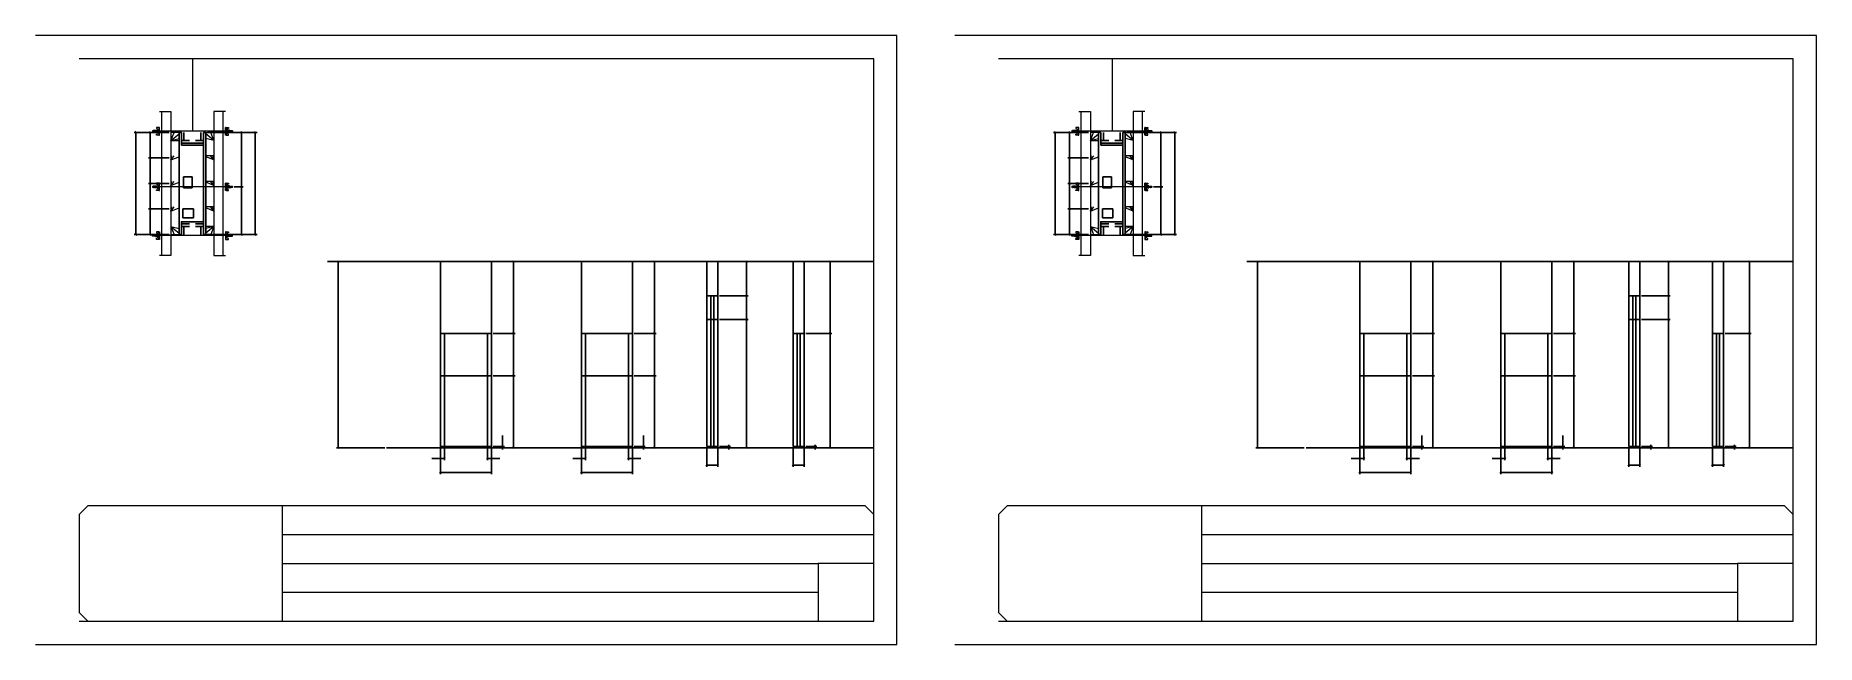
# Model space of a CAD drawing. Header units: metres. Extents: x 5926 to 8996, y 11849 to 12899.
import ezdxf

# ---------------------------------------------------------------- set-up
doc = ezdxf.new("R2010")
doc.units = ezdxf.units.M
for name, color, linetype in [('00 - FELIPE', 7, 'Continuous'), ('CHAPA', 7, 'Continuous'), ('COTA', 7, 'Continuous'), ('Hachura', 7, 'Continuous'), ('Madeira', 7, 'Continuous'), ('NIVEL 2° PAV.', 7, 'Continuous'), ('Nível', 7, 'Continuous'), ('Painéis', 7, 'Continuous'), ('Perfil Metálico', 7, 'Continuous'), ('SARR_2.2x7', 7, 'Continuous'), ('SARRAFO', 7, 'Continuous'), ('SARRAFO DE PRESSAO', 7, 'Continuous'), ('Texto Seção', 7, 'Continuous')]:
    doc.layers.add(name, color=color, linetype=linetype)

msp = doc.modelspace()

# ---------------------------------------------------------------- linework, layer by layer
at = {"layer": '00 - FELIPE', "color": 4, "lineweight": 25}
for p, q in [((7106.3, 12449.8), (7154.9, 12449.8)), ((7151.9, 12408.8), (7151.9, 12449.8)), ((8695.8, 12449.8), (8744.4, 12449.8)), ((8741.4, 12408.8), (8741.4, 12449.8)), ((7106.3, 12408.8), (7154.9, 12408.8)), ((8695.8, 12408.8), (8744.4, 12408.8))]:
    msp.add_line(p, q, dxfattribs=at)
at = {"layer": '00 - FELIPE', "color": 0, "lineweight": 25}
for p, q in [((7153.4, 12448.3), (7150.4, 12451.3)), ((8742.9, 12448.3), (8739.9, 12451.3)), ((7150.4, 12410.3), (7153.4, 12407.3)), ((8739.9, 12410.3), (8742.9, 12407.3))]:
    msp.add_line(p, q, dxfattribs=at)
at = {"layer": 'CHAPA', "color": 1, "lineweight": 25}
for points in [[(6177.6, 12731.5), (6173.6, 12731.5), (6173.6, 12555.5), (6177.6, 12555.5)], [(6177.6, 12731.5), (6173.6, 12731.5), (6173.6, 12555.5), (6177.6, 12555.5)], [(6215.6, 12709.5), (6215.6, 12713.1), (6177.6, 12713.1), (6177.6, 12709.5)], [(6215.6, 12709.5), (6215.6, 12713.1), (6177.6, 12713.1), (6177.6, 12709.5)], [(6215.6, 12731.5), (6219.6, 12731.5), (6219.6, 12555.5), (6215.6, 12555.5)], [(6215.6, 12731.5), (6219.6, 12731.5), (6219.6, 12555.5), (6215.6, 12555.5)], [(7762.6, 12731.5), (7758.6, 12731.5), (7758.6, 12555.5), (7762.6, 12555.5)], [(7762.6, 12731.5), (7758.6, 12731.5), (7758.6, 12555.5), (7762.6, 12555.5)], [(7800.6, 12709.5), (7800.6, 12713.1), (7762.6, 12713.1), (7762.6, 12709.5)], [(7800.6, 12709.5), (7800.6, 12713.1), (7762.6, 12713.1), (7762.6, 12709.5)], [(7800.6, 12731.5), (7804.6, 12731.5), (7804.6, 12555.5), (7800.6, 12555.5)], [(7800.6, 12731.5), (7804.6, 12731.5), (7804.6, 12555.5), (7800.6, 12555.5)], [(6215.6, 12573.9), (6215.6, 12577.5), (6177.6, 12577.5), (6177.6, 12573.9)], [(6215.6, 12573.9), (6215.6, 12577.5), (6177.6, 12577.5), (6177.6, 12573.9)], [(7800.6, 12573.9), (7800.6, 12577.5), (7762.6, 12577.5), (7762.6, 12573.9)], [(7800.6, 12573.9), (7800.6, 12577.5), (7762.6, 12577.5), (7762.6, 12573.9)]]:
    msp.add_lwpolyline(points, dxfattribs=at)
at = {"layer": 'COTA', "color": 241, "lineweight": 25}
for p, q in [((6156.6, 12731.5), (6096, 12731.5)), ((6099, 12555.5), (6099, 12731.5)), ((6156.6, 12731.5), (6120.9, 12731.5)), ((6123.9, 12731.5), (6123.9, 12687.5)), ((6222.6, 12731.5), (6308, 12731.5)), ((6256.6, 12731.5), (6284.3, 12731.5)), ((6281.3, 12731.5), (6281.3, 12637.6)), ((6305, 12555.5), (6305, 12731.5)), ((7741.6, 12731.5), (7681, 12731.5)), ((7684, 12555.5), (7684, 12731.5)), ((7741.6, 12731.5), (7705.9, 12731.5)), ((7708.9, 12731.5), (7708.9, 12687.5)), ((7807.6, 12731.5), (7893, 12731.5)), ((7841.6, 12731.5), (7869.3, 12731.5)), ((7866.3, 12731.5), (7866.3, 12637.6)), ((7890, 12555.5), (7890, 12731.5)), ((6156.6, 12687.5), (6120.9, 12687.5)), ((6156.6, 12687.5), (6120.9, 12687.5)), ((6123.9, 12687.5), (6123.9, 12643.5)), ((7741.6, 12687.5), (7705.9, 12687.5)), ((7741.6, 12687.5), (7705.9, 12687.5)), ((7708.9, 12687.5), (7708.9, 12643.5)), ((6156.6, 12643.5), (6120.9, 12643.5)), ((6156.6, 12643.5), (6120.9, 12643.5)), ((6123.9, 12643.5), (6123.9, 12599.5)), ((6268.4, 12637.6), (6284.3, 12637.6)), ((6268.4, 12637.6), (6284.3, 12637.6)), ((6281.3, 12555.5), (6281.3, 12637.6)), ((7741.6, 12643.5), (7705.9, 12643.5)), ((7741.6, 12643.5), (7705.9, 12643.5)), ((7708.9, 12643.5), (7708.9, 12599.5)), ((7853.4, 12637.6), (7869.3, 12637.6)), ((7853.4, 12637.6), (7869.3, 12637.6)), ((7866.3, 12555.5), (7866.3, 12637.6)), ((6156.6, 12599.5), (6120.9, 12599.5)), ((6156.6, 12599.5), (6120.9, 12599.5)), ((6123.9, 12599.5), (6123.9, 12555.5)), ((7741.6, 12599.5), (7705.9, 12599.5)), ((7741.6, 12599.5), (7705.9, 12599.5)), ((7708.9, 12599.5), (7708.9, 12555.5)), ((6156.6, 12555.5), (6096, 12555.5)), ((6156.6, 12555.5), (6120.9, 12555.5)), ((6222.6, 12555.5), (6308, 12555.5)), ((6256.6, 12555.5), (6284.3, 12555.5)), ((7741.6, 12555.5), (7681, 12555.5)), ((7741.6, 12555.5), (7705.9, 12555.5)), ((7807.6, 12555.5), (7893, 12555.5)), ((7841.6, 12555.5), (7869.3, 12555.5)), ((6712, 12508.8), (6624, 12508.8)), ((6624, 12384.8), (6624, 12508.8)), ((6712, 12384.8), (6712, 12508.8)), ((6955.1, 12508.8), (6867.1, 12508.8)), ((6867.1, 12384.8), (6867.1, 12508.8)), ((6955.1, 12384.8), (6955.1, 12508.8)), ((8297, 12508.8), (8209, 12508.8)), ((8209, 12384.8), (8209, 12508.8)), ((8297, 12384.8), (8297, 12508.8)), ((8540.1, 12508.8), (8452.1, 12508.8)), ((8452.1, 12384.8), (8452.1, 12508.8)), ((8540.1, 12384.8), (8540.1, 12508.8))]:
    msp.add_line(p, q, dxfattribs=at)
at = {"layer": 'COTA', "color": 0, "lineweight": 25}
for p, q in [((6100.5, 12730), (6097.5, 12733)), ((6125.4, 12730), (6122.4, 12733)), ((6282.8, 12730), (6279.8, 12733)), ((6306.5, 12730), (6303.5, 12733)), ((7685.5, 12730), (7682.5, 12733)), ((7710.4, 12730), (7707.4, 12733)), ((7867.8, 12730), (7864.8, 12733)), ((7891.5, 12730), (7888.5, 12733)), ((6122.4, 12689), (6125.4, 12686)), ((6125.4, 12686), (6122.4, 12689)), ((7707.4, 12689), (7710.4, 12686)), ((7710.4, 12686), (7707.4, 12689)), ((6122.4, 12645), (6125.4, 12642)), ((6125.4, 12642), (6122.4, 12645)), ((6282.8, 12636.1), (6279.8, 12639.1)), ((6279.8, 12639.1), (6282.8, 12636.1)), ((7707.4, 12645), (7710.4, 12642)), ((7710.4, 12642), (7707.4, 12645)), ((7867.8, 12636.1), (7864.8, 12639.1)), ((7864.8, 12639.1), (7867.8, 12636.1)), ((6122.4, 12601), (6125.4, 12598)), ((6125.4, 12598), (6122.4, 12601)), ((7707.4, 12601), (7710.4, 12598)), ((7710.4, 12598), (7707.4, 12601)), ((6097.5, 12557), (6100.5, 12554)), ((6122.4, 12557), (6125.4, 12554)), ((6279.8, 12557), (6282.8, 12554)), ((6303.5, 12557), (6306.5, 12554)), ((7682.5, 12557), (7685.5, 12554)), ((7707.4, 12557), (7710.4, 12554)), ((7864.8, 12557), (7867.8, 12554)), ((7888.5, 12557), (7891.5, 12554)), ((6751.4, 12507.3), (6748.4, 12510.3)), ((6994.4, 12507.3), (6991.4, 12510.3)), ((7153.4, 12507.3), (7150.4, 12510.3)), ((7297.3, 12507.3), (7294.3, 12510.3)), ((8336.4, 12507.3), (8333.4, 12510.3)), ((8579.4, 12507.3), (8576.4, 12510.3)), ((8742.9, 12507.3), (8739.9, 12510.3)), ((8882.3, 12507.3), (8879.3, 12510.3)), ((7150.4, 12451.3), (7153.4, 12448.3)), ((8739.9, 12451.3), (8742.9, 12448.3)), ((7153.4, 12407.3), (7150.4, 12410.3)), ((8742.9, 12407.3), (8739.9, 12410.3)), ((6751.4, 12383.3), (6748.4, 12386.3)), ((6748.4, 12386.3), (6751.4, 12383.3)), ((6994.4, 12383.3), (6991.4, 12386.3)), ((6991.4, 12386.3), (6994.4, 12383.3)), ((7294.3, 12386.3), (7297.3, 12383.3)), ((7297.3, 12383.3), (7294.3, 12386.3)), ((8336.4, 12383.3), (8333.4, 12386.3)), ((8333.4, 12386.3), (8336.4, 12383.3)), ((8579.4, 12383.3), (8576.4, 12386.3)), ((8576.4, 12386.3), (8579.4, 12383.3)), ((8879.3, 12386.3), (8882.3, 12383.3)), ((8882.3, 12383.3), (8879.3, 12386.3)), ((6748.4, 12313.3), (6751.4, 12310.3)), ((6751.4, 12310.3), (6748.4, 12313.3)), ((6991.4, 12313.3), (6994.4, 12310.3)), ((6994.4, 12310.3), (6991.4, 12313.3)), ((8333.4, 12313.3), (8336.4, 12310.3)), ((8336.4, 12310.3), (8333.4, 12313.3)), ((8576.4, 12313.3), (8579.4, 12310.3)), ((8579.4, 12310.3), (8576.4, 12313.3)), ((6729.8, 12191.3), (6732.8, 12188.3)), ((6732.8, 12186.3), (6729.8, 12189.3)), ((6748.4, 12189.3), (6751.4, 12186.3)), ((6972.8, 12191.3), (6975.8, 12188.3)), ((6975.8, 12186.3), (6972.8, 12189.3)), ((6991.4, 12189.3), (6994.4, 12186.3)), ((7119.6, 12191.3), (7122.6, 12188.3)), ((7122.6, 12186.3), (7119.6, 12189.3)), ((7150.4, 12189.3), (7153.4, 12186.3)), ((7268.5, 12191.3), (7271.5, 12188.3)), ((7271.5, 12186.3), (7268.5, 12189.3)), ((7294.3, 12189.3), (7297.3, 12186.3)), ((8314.8, 12191.3), (8317.8, 12188.3)), ((8317.8, 12186.3), (8314.8, 12189.3)), ((8333.4, 12189.3), (8336.4, 12186.3)), ((8557.8, 12191.3), (8560.8, 12188.3)), ((8560.8, 12186.3), (8557.8, 12189.3)), ((8576.4, 12189.3), (8579.4, 12186.3)), ((8709.1, 12191.3), (8712.1, 12188.3)), ((8712.1, 12186.3), (8709.1, 12189.3)), ((8739.9, 12189.3), (8742.9, 12186.3)), ((8853.5, 12191.3), (8856.5, 12188.3)), ((8856.5, 12186.3), (8853.5, 12189.3)), ((8879.3, 12189.3), (8882.3, 12186.3)), ((6625.5, 12170.8), (6622.5, 12167.8)), ((6629.5, 12167.8), (6632.5, 12170.8)), ((6706.5, 12170.8), (6703.5, 12167.8)), ((6710.5, 12167.8), (6713.5, 12170.8)), ((6868.6, 12170.8), (6865.6, 12167.8)), ((6872.6, 12167.8), (6875.6, 12170.8)), ((6949.6, 12170.8), (6946.6, 12167.8)), ((6953.6, 12167.8), (6956.6, 12170.8)), ((7084.7, 12159.4), (7081.7, 12156.4)), ((7100.7, 12156.4), (7103.7, 12159.4)), ((7233.6, 12159.4), (7230.6, 12156.4)), ((7249.6, 12156.4), (7252.6, 12159.4)), ((8210.5, 12170.8), (8207.5, 12167.8)), ((8214.5, 12167.8), (8217.5, 12170.8)), ((8291.5, 12170.8), (8288.5, 12167.8)), ((8295.5, 12167.8), (8298.5, 12170.8)), ((8453.6, 12170.8), (8450.6, 12167.8)), ((8457.6, 12167.8), (8460.6, 12170.8)), ((8534.6, 12170.8), (8531.6, 12167.8)), ((8538.6, 12167.8), (8541.6, 12170.8)), ((8674.2, 12159.4), (8671.2, 12156.4)), ((8690.2, 12156.4), (8693.2, 12159.4)), ((8818.6, 12159.4), (8815.6, 12156.4)), ((8834.6, 12156.4), (8837.6, 12159.4)), ((6625.5, 12146.7), (6622.5, 12143.7)), ((6710.5, 12143.7), (6713.5, 12146.7)), ((6868.6, 12146.7), (6865.6, 12143.7)), ((6953.6, 12143.7), (6956.6, 12146.7)), ((8210.5, 12146.7), (8207.5, 12143.7)), ((8295.5, 12143.7), (8298.5, 12146.7)), ((8453.6, 12146.7), (8450.6, 12143.7)), ((8538.6, 12143.7), (8541.6, 12146.7))]:
    msp.add_line(p, q, dxfattribs=at)
at = {"layer": 'COTA', "color": 180, "lineweight": 25}
for p, q in [((6196, 12655.1), (6181, 12655.1)), ((6181, 12655.1), (6181, 12636.1)), ((6196, 12636.1), (6196, 12655.1)), ((7781, 12655.1), (7766, 12655.1)), ((7766, 12655.1), (7766, 12636.1)), ((7781, 12636.1), (7781, 12655.1)), ((6181, 12636.1), (6196, 12636.1)), ((7766, 12636.1), (7781, 12636.1)), ((6198.3, 12599.5), (6180.3, 12599.5)), ((6180.3, 12599.5), (6180.3, 12584.5)), ((6198.3, 12584.5), (6198.3, 12599.5)), ((7783.3, 12599.5), (7765.3, 12599.5)), ((7765.3, 12599.5), (7765.3, 12584.5)), ((7783.3, 12584.5), (7783.3, 12599.5)), ((6180.3, 12584.5), (6198.3, 12584.5)), ((7765.3, 12584.5), (7783.3, 12584.5))]:
    msp.add_line(p, q, dxfattribs=at)
at = {"layer": 'COTA', "color": 4, "lineweight": 25}
for p, q in [((6715, 12508.8), (6752.9, 12508.8)), ((6749.9, 12384.8), (6749.9, 12508.8)), ((6958.1, 12508.8), (6995.9, 12508.8)), ((6992.9, 12384.8), (6992.9, 12508.8)), ((7105.2, 12508.8), (7154.9, 12508.8)), ((7151.9, 12449.8), (7151.9, 12508.8)), ((7254.1, 12508.8), (7298.8, 12508.8)), ((7295.8, 12384.8), (7295.8, 12508.8)), ((8300, 12508.8), (8337.9, 12508.8)), ((8334.9, 12384.8), (8334.9, 12508.8)), ((8543.1, 12508.8), (8580.9, 12508.8)), ((8577.9, 12384.8), (8577.9, 12508.8)), ((8694.7, 12508.8), (8744.4, 12508.8)), ((8741.4, 12449.8), (8741.4, 12508.8)), ((8839.1, 12508.8), (8883.8, 12508.8)), ((8880.8, 12384.8), (8880.8, 12508.8)), ((7105.2, 12449.8), (7154.9, 12449.8)), ((8694.7, 12449.8), (8744.4, 12449.8)), ((7105.2, 12408.8), (7154.9, 12408.8)), ((7151.9, 12187.8), (7151.9, 12408.8)), ((8694.7, 12408.8), (8744.4, 12408.8)), ((8741.4, 12187.8), (8741.4, 12408.8)), ((6715, 12384.8), (6752.9, 12384.8)), ((6715, 12384.8), (6752.9, 12384.8)), ((6749.9, 12311.8), (6749.9, 12384.8)), ((6958.1, 12384.8), (6995.9, 12384.8)), ((6958.1, 12384.8), (6995.9, 12384.8)), ((6992.9, 12311.8), (6992.9, 12384.8)), ((7254.1, 12384.8), (7298.8, 12384.8)), ((7254.1, 12384.8), (7298.8, 12384.8)), ((7295.8, 12187.8), (7295.8, 12384.8)), ((8300, 12384.8), (8337.9, 12384.8)), ((8300, 12384.8), (8337.9, 12384.8)), ((8334.9, 12311.8), (8334.9, 12384.8)), ((8543.1, 12384.8), (8580.9, 12384.8)), ((8543.1, 12384.8), (8580.9, 12384.8)), ((8577.9, 12311.8), (8577.9, 12384.8)), ((8839.1, 12384.8), (8883.8, 12384.8)), ((8839.1, 12384.8), (8883.8, 12384.8)), ((8880.8, 12187.8), (8880.8, 12384.8)), ((6715, 12311.8), (6752.9, 12311.8)), ((6715, 12311.8), (6752.9, 12311.8)), ((6749.9, 12187.8), (6749.9, 12311.8)), ((6958.1, 12311.8), (6995.9, 12311.8)), ((6958.1, 12311.8), (6995.9, 12311.8)), ((6992.9, 12187.8), (6992.9, 12311.8)), ((8300, 12311.8), (8337.9, 12311.8)), ((8300, 12311.8), (8337.9, 12311.8)), ((8334.9, 12187.8), (8334.9, 12311.8)), ((8543.1, 12311.8), (8580.9, 12311.8)), ((8543.1, 12311.8), (8580.9, 12311.8)), ((8577.9, 12187.8), (8577.9, 12311.8)), ((6715, 12189.8), (6734.3, 12189.8)), ((6731.3, 12189.8), (6731.3, 12208.6)), ((6731.3, 12187.8), (6731.3, 12189.8)), ((6958.1, 12189.8), (6977.3, 12189.8)), ((6974.3, 12189.8), (6974.3, 12208.6)), ((6974.3, 12187.8), (6974.3, 12189.8)), ((7105.2, 12189.8), (7124.1, 12189.8)), ((7121.1, 12189.8), (7121.1, 12192.8)), ((7121.1, 12187.8), (7121.1, 12189.8)), ((7254.1, 12189.8), (7273, 12189.8)), ((7270, 12189.8), (7270, 12192.8)), ((7270, 12187.8), (7270, 12189.8)), ((8300, 12189.8), (8319.3, 12189.8)), ((8316.3, 12189.8), (8316.3, 12208.6)), ((8316.3, 12187.8), (8316.3, 12189.8)), ((8543.1, 12189.8), (8562.3, 12189.8)), ((8559.3, 12189.8), (8559.3, 12208.6)), ((8559.3, 12187.8), (8559.3, 12189.8)), ((8694.7, 12189.8), (8713.6, 12189.8)), ((8710.6, 12189.8), (8710.6, 12192.8)), ((8710.6, 12187.8), (8710.6, 12189.8)), ((8839.1, 12189.8), (8858, 12189.8)), ((8855, 12189.8), (8855, 12192.8)), ((8855, 12187.8), (8855, 12189.8)), ((6624, 12169.3), (6609.3, 12169.3)), ((6624, 12186.8), (6624, 12142.2)), ((6624, 12184.8), (6624, 12166.3)), ((6631, 12169.3), (6624, 12169.3)), ((6631, 12186.8), (6631, 12166.3)), ((6705, 12186.8), (6705, 12166.3)), ((6705, 12169.3), (6712, 12169.3)), ((6712, 12186.8), (6712, 12142.2)), ((6712, 12184.8), (6712, 12166.3)), ((6712, 12169.3), (6726.8, 12169.3)), ((6715, 12187.8), (6734.3, 12187.8)), ((6715, 12187.8), (6752.9, 12187.8)), ((6731.3, 12187.8), (6731.3, 12184.8)), ((6867.1, 12169.3), (6852.3, 12169.3)), ((6867.1, 12186.8), (6867.1, 12142.2)), ((6867.1, 12184.8), (6867.1, 12166.3)), ((6874.1, 12169.3), (6867.1, 12169.3)), ((6874.1, 12186.8), (6874.1, 12166.3)), ((6948.1, 12186.8), (6948.1, 12166.3)), ((6948.1, 12169.3), (6955.1, 12169.3)), ((6955.1, 12186.8), (6955.1, 12142.2)), ((6955.1, 12184.8), (6955.1, 12166.3)), ((6955.1, 12169.3), (6969.8, 12169.3)), ((6958.1, 12187.8), (6977.3, 12187.8)), ((6958.1, 12187.8), (6995.9, 12187.8)), ((6974.3, 12187.8), (6974.3, 12184.8)), ((7083.2, 12186.8), (7083.2, 12154.9)), ((7083.2, 12157.9), (7102.2, 12157.9)), ((7102.2, 12186.8), (7102.2, 12154.9)), ((7105.2, 12187.8), (7124.1, 12187.8)), ((7105.2, 12187.8), (7154.9, 12187.8)), ((7121.1, 12187.8), (7121.1, 12184.8)), ((7232.1, 12186.8), (7232.1, 12154.9)), ((7232.1, 12157.9), (7251.1, 12157.9)), ((7251.1, 12186.8), (7251.1, 12154.9)), ((7254.1, 12187.8), (7273, 12187.8)), ((7254.1, 12187.8), (7298.8, 12187.8)), ((7270, 12187.8), (7270, 12184.8)), ((8209, 12169.3), (8194.3, 12169.3)), ((8209, 12186.8), (8209, 12142.2)), ((8209, 12184.8), (8209, 12166.3)), ((8216, 12169.3), (8209, 12169.3)), ((8216, 12186.8), (8216, 12166.3)), ((8290, 12186.8), (8290, 12166.3)), ((8290, 12169.3), (8297, 12169.3)), ((8297, 12186.8), (8297, 12142.2)), ((8297, 12184.8), (8297, 12166.3)), ((8297, 12169.3), (8311.8, 12169.3)), ((8300, 12187.8), (8319.3, 12187.8)), ((8300, 12187.8), (8337.9, 12187.8)), ((8316.3, 12187.8), (8316.3, 12184.8)), ((8452.1, 12169.3), (8437.3, 12169.3)), ((8452.1, 12186.8), (8452.1, 12142.2)), ((8452.1, 12184.8), (8452.1, 12166.3)), ((8459.1, 12169.3), (8452.1, 12169.3)), ((8459.1, 12186.8), (8459.1, 12166.3)), ((8533.1, 12186.8), (8533.1, 12166.3)), ((8533.1, 12169.3), (8540.1, 12169.3)), ((8540.1, 12186.8), (8540.1, 12142.2)), ((8540.1, 12184.8), (8540.1, 12166.3)), ((8540.1, 12169.3), (8554.8, 12169.3)), ((8543.1, 12187.8), (8562.3, 12187.8)), ((8543.1, 12187.8), (8580.9, 12187.8)), ((8559.3, 12187.8), (8559.3, 12184.8)), ((8672.7, 12186.8), (8672.7, 12154.9)), ((8672.7, 12157.9), (8691.7, 12157.9)), ((8691.7, 12186.8), (8691.7, 12154.9)), ((8694.7, 12187.8), (8713.6, 12187.8)), ((8694.7, 12187.8), (8744.4, 12187.8)), ((8710.6, 12187.8), (8710.6, 12184.8)), ((8817.1, 12186.8), (8817.1, 12154.9)), ((8817.1, 12157.9), (8836.1, 12157.9)), ((8836.1, 12186.8), (8836.1, 12154.9)), ((8839.1, 12187.8), (8858, 12187.8)), ((8839.1, 12187.8), (8883.8, 12187.8)), ((8855, 12187.8), (8855, 12184.8)), ((6712, 12145.2), (6624, 12145.2)), ((6955.1, 12145.2), (6867.1, 12145.2)), ((8297, 12145.2), (8209, 12145.2)), ((8540.1, 12145.2), (8452.1, 12145.2))]:
    msp.add_line(p, q, dxfattribs=at)
at = {"layer": 'COTA', "color": 241, "lineweight": 25}
for points in [[(7102.2, 12449.8), (7102.2, 12508.8), (7083.2, 12508.8), (7083.2, 12449.8)], [(7251.1, 12384.8), (7251.1, 12508.8), (7232.1, 12508.8), (7232.1, 12384.8)], [(8691.7, 12449.8), (8691.7, 12508.8), (8672.7, 12508.8), (8672.7, 12449.8)], [(8836.1, 12384.8), (8836.1, 12508.8), (8817.1, 12508.8), (8817.1, 12384.8)]]:
    msp.add_lwpolyline(points, dxfattribs=at)
at = {"layer": 'Hachura', "color": 0, "lineweight": 9}
for p, q in [((6128.1, 12734.6), (6127.8, 12734.2)), ((6127.8, 12734.2), (6127.8, 12733)), ((6128.1, 12732.6), (6127.8, 12733)), ((6128.4, 12734.6), (6128.1, 12734.6)), ((6128.1, 12732.6), (6128.1, 12734.6)), ((6128.7, 12732.6), (6128.1, 12733.9)), ((6128.7, 12732.5), (6128.1, 12733.7)), ((6128.1, 12733.1), (6128.4, 12732.5)), ((6128.1, 12732.9), (6128.2, 12732.6)), ((6128.4, 12734.6), (6129.4, 12732.6)), ((6128.4, 12734.6), (6129.4, 12732.6)), ((6128.5, 12734.6), (6129.6, 12732.5)), ((6129.8, 12732.5), (6128.7, 12734.7)), ((6128.7, 12732.6), (6129.4, 12732.6)), ((6129.6, 12734.6), (6128.9, 12734.6)), ((6129.9, 12732.6), (6128.9, 12734.6)), ((6129.6, 12734.6), (6130.5, 12732.6)), ((6129.7, 12734.6), (6130.7, 12732.5)), ((6131, 12732.5), (6129.9, 12734.7)), ((6130.5, 12732.6), (6129.9, 12732.6)), ((6130.7, 12734.6), (6130.1, 12734.6)), ((6131.1, 12732.6), (6130.1, 12734.6)), ((6130.3, 12734.6), (6130.1, 12734.6)), ((6130.7, 12734.6), (6131.7, 12732.6)), ((6130.8, 12734.6), (6131.9, 12732.5)), ((6132.1, 12732.5), (6131.1, 12734.7)), ((6131.3, 12732.6), (6131.1, 12732.6)), ((6131.9, 12734.6), (6131.2, 12734.6)), ((6132.2, 12732.6), (6131.2, 12734.6)), ((6131.3, 12732.6), (6131.7, 12732.6)), ((6131.9, 12734.6), (6132.9, 12732.6)), ((6132.9, 12733.4), (6132.2, 12734.7)), ((6132.2, 12732.6), (6132.9, 12732.6)), ((6132.9, 12733.7), (6132.4, 12734.6)), ((6132.9, 12734.6), (6132.4, 12734.6)), ((6132.9, 12731.9), (6132.9, 12735.2)), ((6132.9, 12731.9), (6132.9, 12735.2)), ((6132.9, 12735.2), (6136.1, 12735.2)), ((6132.9, 12734.2), (6136.1, 12734.2)), ((6132.9, 12732.6), (6136.1, 12732.6)), ((6136.1, 12731.9), (6132.9, 12731.9)), ((6139.6, 12740), (6134.4, 12740)), ((6134.4, 12740), (6134.4, 12738.3)), ((6134.4, 12738.3), (6136.6, 12737.7)), ((6134.4, 12728.8), (6136.6, 12729.3)), ((6134.4, 12727.1), (6134.4, 12728.8)), ((6138.7, 12727.1), (6134.4, 12727.1)), ((6136.1, 12735.5), (6136.1, 12731.6)), ((6138.7, 12735.5), (6136.1, 12735.5)), ((6136.1, 12731.6), (6136.1, 12731.9)), ((6136.1, 12731.6), (6136.1, 12731.9)), ((6136.1, 12731.6), (6138.7, 12731.6)), ((6138.7, 12733.8), (6136.7, 12733.8)), ((6136.7, 12733.3), (6138.7, 12733.3)), ((6136.9, 12737.4), (6136.9, 12735.5)), ((6136.9, 12729.7), (6136.9, 12731.6)), ((6138.6, 12739.8), (6139.6, 12739.8)), ((6138.6, 12739.6), (6139.6, 12739.6)), ((6138.6, 12739.3), (6139.6, 12739.3)), ((6138.6, 12738.8), (6139.6, 12738.8)), ((6138.6, 12738), (6139.6, 12738)), ((6138.6, 12736.6), (6139.6, 12736.6)), ((6138.6, 12730.5), (6139.6, 12730.5)), ((6138.6, 12729.1), (6139.6, 12729.1)), ((6138.6, 12728.2), (6139.6, 12728.2)), ((6138.6, 12727.8), (6139.6, 12727.8)), ((6138.6, 12727.4), (6139.6, 12727.4)), ((6138.6, 12727.2), (6139.6, 12727.2)), ((6138.7, 12740), (6138.7, 12727.1)), ((6138.7, 12740), (6138.7, 12734.8)), ((6138.7, 12733.5), (6138.7, 12735.5)), ((6138.7, 12734.8), (6138.7, 12734.2)), ((6138.7, 12733.5), (6139.6, 12733.5)), ((6138.7, 12727.1), (6139.6, 12727.1)), ((6139, 12734.5), (6138.8, 12734.5)), ((6138.8, 12732.6), (6139.2, 12732.6)), ((6139.4, 12734.5), (6139, 12734.5)), ((6139.6, 12727.1), (6139.6, 12740)), ((6139.6, 12728), (6139.6, 12735.9)), ((6253.6, 12727.1), (6253.6, 12740)), ((6253.6, 12740), (6258.7, 12740)), ((6254.5, 12739.8), (6253.6, 12739.8)), ((6254.5, 12739.6), (6253.6, 12739.6)), ((6254.5, 12739.3), (6253.6, 12739.3)), ((6254.5, 12738.8), (6253.6, 12738.8)), ((6254.5, 12738), (6253.6, 12738)), ((6254.5, 12736.6), (6253.6, 12736.6)), ((6253.6, 12728), (6253.6, 12735.9)), ((6254.5, 12733.5), (6253.6, 12733.5)), ((6254.5, 12730.5), (6253.6, 12730.5)), ((6254.5, 12729.1), (6253.6, 12729.1)), ((6254.5, 12728.2), (6253.6, 12728.2)), ((6254.5, 12727.8), (6253.6, 12727.8)), ((6254.5, 12727.4), (6253.6, 12727.4)), ((6254.5, 12727.2), (6253.6, 12727.2)), ((6254.5, 12727.1), (6253.6, 12727.1)), ((6253.7, 12734.5), (6254.2, 12734.5)), ((6254.3, 12732.6), (6253.9, 12732.6)), ((6254.2, 12734.5), (6254.4, 12734.5)), ((6254.5, 12740), (6254.5, 12727.1)), ((6254.5, 12740), (6254.5, 12734.8)), ((6254.5, 12733.5), (6254.5, 12735.5)), ((6254.5, 12735.5), (6257.1, 12735.5)), ((6254.5, 12734.8), (6254.5, 12734.2)), ((6254.5, 12733.8), (6256.5, 12733.8)), ((6256.5, 12733.3), (6254.5, 12733.3)), ((6257.1, 12731.6), (6254.5, 12731.6)), ((6254.5, 12727.1), (6258.7, 12727.1)), ((6256.3, 12737.4), (6256.3, 12735.5)), ((6256.3, 12729.7), (6256.3, 12731.6)), ((6258.7, 12738.3), (6256.5, 12737.7)), ((6258.7, 12728.8), (6256.5, 12729.3)), ((6257.1, 12735.5), (6257.1, 12731.6)), ((6260.3, 12735.2), (6257.1, 12735.2)), ((6260.3, 12734.2), (6257.1, 12734.2)), ((6260.3, 12732.6), (6257.1, 12732.6)), ((6257.1, 12731.9), (6260.3, 12731.9)), ((6257.1, 12731.6), (6257.1, 12731.9)), ((6257.1, 12731.6), (6257.1, 12731.9)), ((6258.7, 12740), (6258.7, 12738.3)), ((6258.7, 12727.1), (6258.7, 12728.8)), ((6260.2, 12731.9), (6260.2, 12735.2)), ((6260.3, 12731.9), (6260.3, 12735.2)), ((6260.3, 12733.4), (6260.9, 12734.7)), ((6261.2, 12734.6), (6260.3, 12732.6)), ((6260.3, 12733.7), (6260.7, 12734.6)), ((6260.3, 12734.6), (6260.7, 12734.6)), ((6260.9, 12732.6), (6260.3, 12732.6)), ((6260.9, 12732.6), (6261.9, 12734.6)), ((6261, 12732.5), (6262.1, 12734.7)), ((6261.2, 12734.6), (6261.9, 12734.6)), ((6262.3, 12734.6), (6261.2, 12732.5)), ((6262.4, 12734.6), (6261.4, 12732.6)), ((6261.9, 12732.6), (6261.4, 12732.6)), ((6261.9, 12732.6), (6262.1, 12732.6)), ((6262.1, 12732.6), (6263, 12734.6)), ((6262.2, 12732.5), (6263.2, 12734.7)), ((6262.4, 12734.6), (6263, 12734.6)), ((6263.5, 12734.6), (6262.4, 12732.5)), ((6263.6, 12734.6), (6262.6, 12732.6)), ((6262.6, 12732.6), (6263.2, 12732.6)), ((6262.8, 12734.6), (6263, 12734.6)), ((6263.2, 12732.6), (6264.2, 12734.6)), ((6263.3, 12732.5), (6264.4, 12734.7)), ((6263.6, 12734.6), (6264.2, 12734.6)), ((6264.6, 12734.6), (6263.6, 12732.5)), ((6264.7, 12734.6), (6263.8, 12732.6)), ((6264.7, 12734.6), (6263.8, 12732.6)), ((6264.4, 12732.6), (6263.8, 12732.6)), ((6264.4, 12732.6), (6265, 12733.9)), ((6264.5, 12732.5), (6265, 12733.7)), ((6264.7, 12734.6), (6265, 12734.6)), ((6265, 12733.1), (6264.7, 12732.5)), ((6265, 12732.9), (6264.9, 12732.6)), ((6265, 12734.6), (6265.4, 12734.2)), ((6265, 12732.6), (6265, 12734.6)), ((6265, 12732.6), (6265.4, 12733)), ((6265.4, 12734.2), (6265.4, 12733)), ((7713.1, 12734.6), (7712.8, 12734.2)), ((7712.8, 12734.2), (7712.8, 12733)), ((7713.1, 12732.6), (7712.8, 12733)), ((7713.4, 12734.6), (7713.1, 12734.6)), ((7713.1, 12732.6), (7713.1, 12734.6)), ((7713.7, 12732.6), (7713.1, 12733.9)), ((7713.7, 12732.5), (7713.1, 12733.7)), ((7713.1, 12733.1), (7713.4, 12732.5)), ((7713.1, 12732.9), (7713.2, 12732.6)), ((7713.4, 12734.6), (7714.4, 12732.6)), ((7713.4, 12734.6), (7714.4, 12732.6)), ((7713.5, 12734.6), (7714.6, 12732.5)), ((7714.8, 12732.5), (7713.7, 12734.7)), ((7713.7, 12732.6), (7714.4, 12732.6)), ((7714.6, 12734.6), (7713.9, 12734.6)), ((7714.9, 12732.6), (7713.9, 12734.6)), ((7714.6, 12734.6), (7715.5, 12732.6)), ((7714.7, 12734.6), (7715.7, 12732.5)), ((7716, 12732.5), (7714.9, 12734.7)), ((7715.5, 12732.6), (7714.9, 12732.6)), ((7715.7, 12734.6), (7715.1, 12734.6)), ((7716.1, 12732.6), (7715.1, 12734.6)), ((7715.3, 12734.6), (7715.1, 12734.6)), ((7715.7, 12734.6), (7716.7, 12732.6)), ((7715.8, 12734.6), (7716.9, 12732.5)), ((7717.1, 12732.5), (7716.1, 12734.7)), ((7716.3, 12732.6), (7716.1, 12732.6)), ((7716.9, 12734.6), (7716.2, 12734.6)), ((7717.2, 12732.6), (7716.2, 12734.6)), ((7716.3, 12732.6), (7716.7, 12732.6)), ((7716.9, 12734.6), (7717.9, 12732.6)), ((7717.9, 12733.4), (7717.2, 12734.7)), ((7717.2, 12732.6), (7717.9, 12732.6)), ((7717.9, 12733.7), (7717.4, 12734.6)), ((7717.9, 12734.6), (7717.4, 12734.6)), ((7717.9, 12731.9), (7717.9, 12735.2)), ((7717.9, 12731.9), (7717.9, 12735.2)), ((7717.9, 12735.2), (7721.1, 12735.2)), ((7717.9, 12734.2), (7721.1, 12734.2)), ((7717.9, 12732.6), (7721.1, 12732.6)), ((7721.1, 12731.9), (7717.9, 12731.9)), ((7724.6, 12740), (7719.4, 12740)), ((7719.4, 12740), (7719.4, 12738.3)), ((7719.4, 12738.3), (7721.6, 12737.7)), ((7719.4, 12728.8), (7721.6, 12729.3)), ((7719.4, 12727.1), (7719.4, 12728.8)), ((7723.7, 12727.1), (7719.4, 12727.1)), ((7721.1, 12735.5), (7721.1, 12731.6)), ((7723.7, 12735.5), (7721.1, 12735.5)), ((7721.1, 12731.6), (7721.1, 12731.9)), ((7721.1, 12731.6), (7721.1, 12731.9)), ((7721.1, 12731.6), (7723.7, 12731.6)), ((7723.7, 12733.8), (7721.7, 12733.8)), ((7721.7, 12733.3), (7723.7, 12733.3)), ((7721.9, 12737.4), (7721.9, 12735.5)), ((7721.9, 12729.7), (7721.9, 12731.6)), ((7723.6, 12739.8), (7724.6, 12739.8)), ((7723.6, 12739.6), (7724.6, 12739.6)), ((7723.6, 12739.3), (7724.6, 12739.3)), ((7723.6, 12738.8), (7724.6, 12738.8)), ((7723.6, 12738), (7724.6, 12738)), ((7723.6, 12736.6), (7724.6, 12736.6)), ((7723.6, 12730.5), (7724.6, 12730.5)), ((7723.6, 12729.1), (7724.6, 12729.1)), ((7723.6, 12728.2), (7724.6, 12728.2)), ((7723.6, 12727.8), (7724.6, 12727.8)), ((7723.6, 12727.4), (7724.6, 12727.4)), ((7723.6, 12727.2), (7724.6, 12727.2)), ((7723.7, 12740), (7723.7, 12727.1)), ((7723.7, 12740), (7723.7, 12734.8)), ((7723.7, 12733.5), (7723.7, 12735.5)), ((7723.7, 12734.8), (7723.7, 12734.2)), ((7723.7, 12733.5), (7724.6, 12733.5)), ((7723.7, 12727.1), (7724.6, 12727.1)), ((7724, 12734.5), (7723.8, 12734.5)), ((7723.8, 12732.6), (7724.2, 12732.6)), ((7724.4, 12734.5), (7724, 12734.5)), ((7724.6, 12727.1), (7724.6, 12740)), ((7724.6, 12728), (7724.6, 12735.9)), ((7838.6, 12727.1), (7838.6, 12740)), ((7838.6, 12740), (7843.7, 12740)), ((7839.5, 12739.8), (7838.6, 12739.8)), ((7839.5, 12739.6), (7838.6, 12739.6)), ((7839.5, 12739.3), (7838.6, 12739.3)), ((7839.5, 12738.8), (7838.6, 12738.8)), ((7839.5, 12738), (7838.6, 12738)), ((7839.5, 12736.6), (7838.6, 12736.6)), ((7838.6, 12728), (7838.6, 12735.9)), ((7839.5, 12733.5), (7838.6, 12733.5)), ((7839.5, 12730.5), (7838.6, 12730.5)), ((7839.5, 12729.1), (7838.6, 12729.1)), ((7839.5, 12728.2), (7838.6, 12728.2)), ((7839.5, 12727.8), (7838.6, 12727.8)), ((7839.5, 12727.4), (7838.6, 12727.4)), ((7839.5, 12727.2), (7838.6, 12727.2)), ((7839.5, 12727.1), (7838.6, 12727.1)), ((7838.7, 12734.5), (7839.2, 12734.5)), ((7839.3, 12732.6), (7838.9, 12732.6)), ((7839.2, 12734.5), (7839.4, 12734.5)), ((7839.5, 12740), (7839.5, 12727.1)), ((7839.5, 12740), (7839.5, 12734.8)), ((7839.5, 12733.5), (7839.5, 12735.5)), ((7839.5, 12735.5), (7842.1, 12735.5)), ((7839.5, 12734.8), (7839.5, 12734.2)), ((7839.5, 12733.8), (7841.5, 12733.8)), ((7841.5, 12733.3), (7839.5, 12733.3)), ((7842.1, 12731.6), (7839.5, 12731.6)), ((7839.5, 12727.1), (7843.7, 12727.1)), ((7841.3, 12737.4), (7841.3, 12735.5)), ((7841.3, 12729.7), (7841.3, 12731.6)), ((7843.7, 12738.3), (7841.5, 12737.7)), ((7843.7, 12728.8), (7841.5, 12729.3)), ((7842.1, 12735.5), (7842.1, 12731.6)), ((7845.3, 12735.2), (7842.1, 12735.2)), ((7845.3, 12734.2), (7842.1, 12734.2)), ((7845.3, 12732.6), (7842.1, 12732.6)), ((7842.1, 12731.9), (7845.3, 12731.9)), ((7842.1, 12731.6), (7842.1, 12731.9)), ((7842.1, 12731.6), (7842.1, 12731.9)), ((7843.7, 12740), (7843.7, 12738.3)), ((7843.7, 12727.1), (7843.7, 12728.8)), ((7845.2, 12731.9), (7845.2, 12735.2)), ((7845.3, 12731.9), (7845.3, 12735.2)), ((7845.3, 12733.4), (7845.9, 12734.7)), ((7846.2, 12734.6), (7845.3, 12732.6)), ((7845.3, 12733.7), (7845.7, 12734.6)), ((7845.3, 12734.6), (7845.7, 12734.6)), ((7845.9, 12732.6), (7845.3, 12732.6)), ((7845.9, 12732.6), (7846.9, 12734.6)), ((7846, 12732.5), (7847.1, 12734.7)), ((7846.2, 12734.6), (7846.9, 12734.6)), ((7847.3, 12734.6), (7846.2, 12732.5)), ((7847.4, 12734.6), (7846.4, 12732.6)), ((7846.9, 12732.6), (7846.4, 12732.6)), ((7846.9, 12732.6), (7847.1, 12732.6)), ((7847.1, 12732.6), (7848, 12734.6)), ((7847.2, 12732.5), (7848.2, 12734.7)), ((7847.4, 12734.6), (7848, 12734.6)), ((7848.5, 12734.6), (7847.4, 12732.5)), ((7848.6, 12734.6), (7847.6, 12732.6)), ((7847.6, 12732.6), (7848.2, 12732.6)), ((7847.8, 12734.6), (7848, 12734.6)), ((7848.2, 12732.6), (7849.2, 12734.6)), ((7848.3, 12732.5), (7849.4, 12734.7)), ((7848.6, 12734.6), (7849.2, 12734.6)), ((7849.6, 12734.6), (7848.6, 12732.5)), ((7849.7, 12734.6), (7848.8, 12732.6)), ((7849.7, 12734.6), (7848.8, 12732.6)), ((7849.4, 12732.6), (7848.8, 12732.6)), ((7849.4, 12732.6), (7850, 12733.9)), ((7849.5, 12732.5), (7850, 12733.7)), ((7849.7, 12734.6), (7850, 12734.6)), ((7850, 12733.1), (7849.7, 12732.5)), ((7850, 12732.9), (7849.9, 12732.6)), ((7850, 12734.6), (7850.4, 12734.2)), ((7850, 12732.6), (7850, 12734.6)), ((7850, 12732.6), (7850.4, 12733)), ((7850.4, 12734.2), (7850.4, 12733)), ((6128.1, 12638.6), (6127.8, 12638.2)), ((6127.8, 12638.2), (6127.8, 12637)), ((6128.1, 12636.6), (6127.8, 12637)), ((6128.4, 12638.6), (6128.1, 12638.6)), ((6128.1, 12636.6), (6128.1, 12638.6)), ((6128.7, 12636.6), (6128.1, 12637.9)), ((6128.7, 12636.5), (6128.1, 12637.7)), ((6128.1, 12637.1), (6128.4, 12636.5)), ((6128.1, 12636.9), (6128.2, 12636.6)), ((6128.4, 12638.6), (6129.4, 12636.6)), ((6128.4, 12638.6), (6129.4, 12636.6)), ((6128.5, 12638.6), (6129.6, 12636.5)), ((6129.8, 12636.5), (6128.7, 12638.7)), ((6128.7, 12636.6), (6129.4, 12636.6)), ((6129.6, 12638.6), (6128.9, 12638.6)), ((6129.9, 12636.6), (6128.9, 12638.6)), ((6129.6, 12638.6), (6130.5, 12636.6)), ((6129.7, 12638.6), (6130.7, 12636.5)), ((6131, 12636.5), (6129.9, 12638.7)), ((6130.5, 12636.6), (6129.9, 12636.6)), ((6130.7, 12638.6), (6130.1, 12638.6)), ((6131.1, 12636.6), (6130.1, 12638.6)), ((6130.3, 12638.6), (6130.1, 12638.6)), ((6130.7, 12638.6), (6131.7, 12636.6)), ((6130.8, 12638.6), (6131.9, 12636.5)), ((6132.1, 12636.5), (6131.1, 12638.7)), ((6131.3, 12636.6), (6131.1, 12636.6)), ((6131.9, 12638.6), (6131.2, 12638.6)), ((6132.2, 12636.6), (6131.2, 12638.6)), ((6131.3, 12636.6), (6131.7, 12636.6)), ((6131.9, 12638.6), (6132.9, 12636.6)), ((6132.9, 12637.4), (6132.2, 12638.7)), ((6132.2, 12636.6), (6132.9, 12636.6)), ((6132.9, 12637.7), (6132.4, 12638.6)), ((6132.9, 12638.6), (6132.4, 12638.6)), ((6132.9, 12635.9), (6132.9, 12639.2)), ((6132.9, 12635.9), (6132.9, 12639.2)), ((6132.9, 12639.2), (6136.1, 12639.2)), ((6132.9, 12638.2), (6136.1, 12638.2)), ((6132.9, 12636.6), (6136.1, 12636.6)), ((6136.1, 12635.9), (6132.9, 12635.9)), ((6139.6, 12644), (6134.4, 12644)), ((6134.4, 12644), (6134.4, 12642.3)), ((6134.4, 12642.3), (6136.6, 12641.7)), ((6134.4, 12632.8), (6136.6, 12633.3)), ((6134.4, 12631.1), (6134.4, 12632.8)), ((6138.7, 12631.1), (6134.4, 12631.1)), ((6136.1, 12639.5), (6136.1, 12635.6)), ((6138.7, 12639.5), (6136.1, 12639.5)), ((6136.1, 12635.6), (6136.1, 12635.9)), ((6136.1, 12635.6), (6136.1, 12635.9)), ((6136.1, 12635.6), (6138.7, 12635.6)), ((6138.7, 12637.8), (6136.7, 12637.8)), ((6136.7, 12637.3), (6138.7, 12637.3)), ((6136.9, 12641.4), (6136.9, 12639.5)), ((6136.9, 12633.7), (6136.9, 12635.6)), ((6138.6, 12643.8), (6139.6, 12643.8)), ((6138.6, 12643.6), (6139.6, 12643.6)), ((6138.6, 12643.3), (6139.6, 12643.3)), ((6138.6, 12642.8), (6139.6, 12642.8)), ((6138.6, 12642), (6139.6, 12642)), ((6138.6, 12640.6), (6139.6, 12640.6)), ((6138.6, 12634.5), (6139.6, 12634.5)), ((6138.6, 12633.1), (6139.6, 12633.1)), ((6138.6, 12632.2), (6139.6, 12632.2)), ((6138.6, 12631.8), (6139.6, 12631.8)), ((6138.6, 12631.4), (6139.6, 12631.4)), ((6138.6, 12631.2), (6139.6, 12631.2)), ((6138.7, 12644), (6138.7, 12631.1)), ((6138.7, 12644), (6138.7, 12638.8)), ((6138.7, 12637.5), (6138.7, 12639.5)), ((6138.7, 12638.8), (6138.7, 12638.2)), ((6138.7, 12637.5), (6139.6, 12637.5)), ((6138.7, 12631.1), (6139.6, 12631.1)), ((6139, 12638.5), (6138.8, 12638.5)), ((6138.8, 12636.6), (6139.2, 12636.6)), ((6139.4, 12638.5), (6139, 12638.5)), ((6139.6, 12631.1), (6139.6, 12644)), ((6139.6, 12632), (6139.6, 12639.9)), ((6253.6, 12631.1), (6253.6, 12644)), ((6253.6, 12644), (6258.7, 12644)), ((6254.5, 12643.8), (6253.6, 12643.8)), ((6254.5, 12643.6), (6253.6, 12643.6)), ((6254.5, 12643.3), (6253.6, 12643.3)), ((6254.5, 12642.8), (6253.6, 12642.8)), ((6254.5, 12642), (6253.6, 12642)), ((6254.5, 12640.6), (6253.6, 12640.6)), ((6253.6, 12632), (6253.6, 12639.9)), ((6254.5, 12637.5), (6253.6, 12637.5)), ((6254.5, 12634.5), (6253.6, 12634.5)), ((6254.5, 12633.1), (6253.6, 12633.1)), ((6254.5, 12632.2), (6253.6, 12632.2)), ((6254.5, 12631.8), (6253.6, 12631.8)), ((6254.5, 12631.4), (6253.6, 12631.4)), ((6254.5, 12631.2), (6253.6, 12631.2)), ((6254.5, 12631.1), (6253.6, 12631.1)), ((6253.7, 12638.5), (6254.2, 12638.5)), ((6254.3, 12636.6), (6253.9, 12636.6)), ((6254.2, 12638.5), (6254.4, 12638.5)), ((6254.5, 12644), (6254.5, 12631.1)), ((6254.5, 12644), (6254.5, 12638.8)), ((6254.5, 12637.5), (6254.5, 12639.5)), ((6254.5, 12639.5), (6257.1, 12639.5)), ((6254.5, 12638.8), (6254.5, 12638.2)), ((6254.5, 12637.8), (6256.5, 12637.8)), ((6256.5, 12637.3), (6254.5, 12637.3)), ((6257.1, 12635.6), (6254.5, 12635.6)), ((6254.5, 12631.1), (6258.7, 12631.1)), ((6256.3, 12641.4), (6256.3, 12639.5)), ((6256.3, 12633.7), (6256.3, 12635.6)), ((6258.7, 12642.3), (6256.5, 12641.7)), ((6258.7, 12632.8), (6256.5, 12633.3)), ((6257.1, 12639.5), (6257.1, 12635.6)), ((6260.3, 12639.2), (6257.1, 12639.2)), ((6260.3, 12638.2), (6257.1, 12638.2)), ((6260.3, 12636.6), (6257.1, 12636.6)), ((6257.1, 12635.9), (6260.3, 12635.9)), ((6257.1, 12635.6), (6257.1, 12635.9)), ((6257.1, 12635.6), (6257.1, 12635.9)), ((6258.7, 12644), (6258.7, 12642.3)), ((6258.7, 12631.1), (6258.7, 12632.8)), ((6260.2, 12635.9), (6260.2, 12639.2)), ((6260.3, 12635.9), (6260.3, 12639.2)), ((6260.3, 12637.4), (6260.9, 12638.7)), ((6261.2, 12638.6), (6260.3, 12636.6)), ((6260.3, 12637.7), (6260.7, 12638.6)), ((6260.3, 12638.6), (6260.7, 12638.6)), ((6260.9, 12636.6), (6260.3, 12636.6)), ((6260.9, 12636.6), (6261.9, 12638.6)), ((6261, 12636.5), (6262.1, 12638.7)), ((6261.2, 12638.6), (6261.9, 12638.6)), ((6262.3, 12638.6), (6261.2, 12636.5)), ((6262.4, 12638.6), (6261.4, 12636.6)), ((6261.9, 12636.6), (6261.4, 12636.6)), ((6261.9, 12636.6), (6262.1, 12636.6)), ((6262.1, 12636.6), (6263, 12638.6)), ((6262.2, 12636.5), (6263.2, 12638.7)), ((6262.4, 12638.6), (6263, 12638.6)), ((6263.5, 12638.6), (6262.4, 12636.5)), ((6263.6, 12638.6), (6262.6, 12636.6)), ((6262.6, 12636.6), (6263.2, 12636.6)), ((6262.8, 12638.6), (6263, 12638.6)), ((6263.2, 12636.6), (6264.2, 12638.6)), ((6263.3, 12636.5), (6264.4, 12638.7)), ((6263.6, 12638.6), (6264.2, 12638.6)), ((6264.6, 12638.6), (6263.6, 12636.5)), ((6264.7, 12638.6), (6263.8, 12636.6)), ((6264.7, 12638.6), (6263.8, 12636.6)), ((6264.4, 12636.6), (6263.8, 12636.6)), ((6264.4, 12636.6), (6265, 12637.9)), ((6264.5, 12636.5), (6265, 12637.7)), ((6264.7, 12638.6), (6265, 12638.6)), ((6265, 12637.1), (6264.7, 12636.5)), ((6265, 12636.9), (6264.9, 12636.6)), ((6265, 12638.6), (6265.4, 12638.2)), ((6265, 12636.6), (6265, 12638.6)), ((6265, 12636.6), (6265.4, 12637)), ((6265.4, 12638.2), (6265.4, 12637)), ((7713.1, 12638.6), (7712.8, 12638.2)), ((7712.8, 12638.2), (7712.8, 12637)), ((7713.1, 12636.6), (7712.8, 12637)), ((7713.4, 12638.6), (7713.1, 12638.6)), ((7713.1, 12636.6), (7713.1, 12638.6)), ((7713.7, 12636.6), (7713.1, 12637.9)), ((7713.7, 12636.5), (7713.1, 12637.7)), ((7713.1, 12637.1), (7713.4, 12636.5)), ((7713.1, 12636.9), (7713.2, 12636.6)), ((7713.4, 12638.6), (7714.4, 12636.6)), ((7713.4, 12638.6), (7714.4, 12636.6)), ((7713.5, 12638.6), (7714.6, 12636.5)), ((7714.8, 12636.5), (7713.7, 12638.7)), ((7713.7, 12636.6), (7714.4, 12636.6)), ((7714.6, 12638.6), (7713.9, 12638.6)), ((7714.9, 12636.6), (7713.9, 12638.6)), ((7714.6, 12638.6), (7715.5, 12636.6)), ((7714.7, 12638.6), (7715.7, 12636.5)), ((7716, 12636.5), (7714.9, 12638.7)), ((7715.5, 12636.6), (7714.9, 12636.6)), ((7715.7, 12638.6), (7715.1, 12638.6)), ((7716.1, 12636.6), (7715.1, 12638.6)), ((7715.3, 12638.6), (7715.1, 12638.6)), ((7715.7, 12638.6), (7716.7, 12636.6)), ((7715.8, 12638.6), (7716.9, 12636.5)), ((7717.1, 12636.5), (7716.1, 12638.7)), ((7716.3, 12636.6), (7716.1, 12636.6)), ((7716.9, 12638.6), (7716.2, 12638.6)), ((7717.2, 12636.6), (7716.2, 12638.6)), ((7716.3, 12636.6), (7716.7, 12636.6)), ((7716.9, 12638.6), (7717.9, 12636.6)), ((7717.9, 12637.4), (7717.2, 12638.7)), ((7717.2, 12636.6), (7717.9, 12636.6)), ((7717.9, 12637.7), (7717.4, 12638.6)), ((7717.9, 12638.6), (7717.4, 12638.6)), ((7717.9, 12635.9), (7717.9, 12639.2)), ((7717.9, 12635.9), (7717.9, 12639.2)), ((7717.9, 12639.2), (7721.1, 12639.2)), ((7717.9, 12638.2), (7721.1, 12638.2)), ((7717.9, 12636.6), (7721.1, 12636.6)), ((7721.1, 12635.9), (7717.9, 12635.9)), ((7724.6, 12644), (7719.4, 12644)), ((7719.4, 12644), (7719.4, 12642.3)), ((7719.4, 12642.3), (7721.6, 12641.7)), ((7719.4, 12632.8), (7721.6, 12633.3)), ((7719.4, 12631.1), (7719.4, 12632.8)), ((7723.7, 12631.1), (7719.4, 12631.1)), ((7721.1, 12639.5), (7721.1, 12635.6)), ((7723.7, 12639.5), (7721.1, 12639.5)), ((7721.1, 12635.6), (7721.1, 12635.9)), ((7721.1, 12635.6), (7721.1, 12635.9)), ((7721.1, 12635.6), (7723.7, 12635.6)), ((7723.7, 12637.8), (7721.7, 12637.8)), ((7721.7, 12637.3), (7723.7, 12637.3)), ((7721.9, 12641.4), (7721.9, 12639.5)), ((7721.9, 12633.7), (7721.9, 12635.6)), ((7723.6, 12643.8), (7724.6, 12643.8)), ((7723.6, 12643.6), (7724.6, 12643.6)), ((7723.6, 12643.3), (7724.6, 12643.3)), ((7723.6, 12642.8), (7724.6, 12642.8)), ((7723.6, 12642), (7724.6, 12642)), ((7723.6, 12640.6), (7724.6, 12640.6)), ((7723.6, 12634.5), (7724.6, 12634.5)), ((7723.6, 12633.1), (7724.6, 12633.1)), ((7723.6, 12632.2), (7724.6, 12632.2)), ((7723.6, 12631.8), (7724.6, 12631.8)), ((7723.6, 12631.4), (7724.6, 12631.4)), ((7723.6, 12631.2), (7724.6, 12631.2)), ((7723.7, 12644), (7723.7, 12631.1)), ((7723.7, 12644), (7723.7, 12638.8)), ((7723.7, 12637.5), (7723.7, 12639.5)), ((7723.7, 12638.8), (7723.7, 12638.2)), ((7723.7, 12637.5), (7724.6, 12637.5)), ((7723.7, 12631.1), (7724.6, 12631.1)), ((7724, 12638.5), (7723.8, 12638.5)), ((7723.8, 12636.6), (7724.2, 12636.6)), ((7724.4, 12638.5), (7724, 12638.5)), ((7724.6, 12631.1), (7724.6, 12644)), ((7724.6, 12632), (7724.6, 12639.9)), ((7838.6, 12631.1), (7838.6, 12644)), ((7838.6, 12644), (7843.7, 12644)), ((7839.5, 12643.8), (7838.6, 12643.8)), ((7839.5, 12643.6), (7838.6, 12643.6)), ((7839.5, 12643.3), (7838.6, 12643.3)), ((7839.5, 12642.8), (7838.6, 12642.8)), ((7839.5, 12642), (7838.6, 12642)), ((7839.5, 12640.6), (7838.6, 12640.6)), ((7838.6, 12632), (7838.6, 12639.9)), ((7839.5, 12637.5), (7838.6, 12637.5)), ((7839.5, 12634.5), (7838.6, 12634.5)), ((7839.5, 12633.1), (7838.6, 12633.1)), ((7839.5, 12632.2), (7838.6, 12632.2)), ((7839.5, 12631.8), (7838.6, 12631.8)), ((7839.5, 12631.4), (7838.6, 12631.4)), ((7839.5, 12631.2), (7838.6, 12631.2)), ((7839.5, 12631.1), (7838.6, 12631.1)), ((7838.7, 12638.5), (7839.2, 12638.5)), ((7839.3, 12636.6), (7838.9, 12636.6)), ((7839.2, 12638.5), (7839.4, 12638.5)), ((7839.5, 12644), (7839.5, 12631.1)), ((7839.5, 12644), (7839.5, 12638.8)), ((7839.5, 12637.5), (7839.5, 12639.5)), ((7839.5, 12639.5), (7842.1, 12639.5)), ((7839.5, 12638.8), (7839.5, 12638.2)), ((7839.5, 12637.8), (7841.5, 12637.8)), ((7841.5, 12637.3), (7839.5, 12637.3)), ((7842.1, 12635.6), (7839.5, 12635.6)), ((7839.5, 12631.1), (7843.7, 12631.1)), ((7841.3, 12641.4), (7841.3, 12639.5)), ((7841.3, 12633.7), (7841.3, 12635.6)), ((7843.7, 12642.3), (7841.5, 12641.7)), ((7843.7, 12632.8), (7841.5, 12633.3)), ((7842.1, 12639.5), (7842.1, 12635.6)), ((7845.3, 12639.2), (7842.1, 12639.2)), ((7845.3, 12638.2), (7842.1, 12638.2)), ((7845.3, 12636.6), (7842.1, 12636.6)), ((7842.1, 12635.9), (7845.3, 12635.9)), ((7842.1, 12635.6), (7842.1, 12635.9)), ((7842.1, 12635.6), (7842.1, 12635.9)), ((7843.7, 12644), (7843.7, 12642.3)), ((7843.7, 12631.1), (7843.7, 12632.8)), ((7845.2, 12635.9), (7845.2, 12639.2)), ((7845.3, 12635.9), (7845.3, 12639.2)), ((7845.3, 12637.4), (7845.9, 12638.7)), ((7846.2, 12638.6), (7845.3, 12636.6)), ((7845.3, 12637.7), (7845.7, 12638.6)), ((7845.3, 12638.6), (7845.7, 12638.6)), ((7845.9, 12636.6), (7845.3, 12636.6)), ((7845.9, 12636.6), (7846.9, 12638.6)), ((7846, 12636.5), (7847.1, 12638.7)), ((7846.2, 12638.6), (7846.9, 12638.6)), ((7847.3, 12638.6), (7846.2, 12636.5)), ((7847.4, 12638.6), (7846.4, 12636.6)), ((7846.9, 12636.6), (7846.4, 12636.6)), ((7846.9, 12636.6), (7847.1, 12636.6)), ((7847.1, 12636.6), (7848, 12638.6)), ((7847.2, 12636.5), (7848.2, 12638.7)), ((7847.4, 12638.6), (7848, 12638.6)), ((7848.5, 12638.6), (7847.4, 12636.5)), ((7848.6, 12638.6), (7847.6, 12636.6)), ((7847.6, 12636.6), (7848.2, 12636.6)), ((7847.8, 12638.6), (7848, 12638.6)), ((7848.2, 12636.6), (7849.2, 12638.6)), ((7848.3, 12636.5), (7849.4, 12638.7)), ((7848.6, 12638.6), (7849.2, 12638.6)), ((7849.6, 12638.6), (7848.6, 12636.5)), ((7849.7, 12638.6), (7848.8, 12636.6)), ((7849.7, 12638.6), (7848.8, 12636.6)), ((7849.4, 12636.6), (7848.8, 12636.6)), ((7849.4, 12636.6), (7850, 12637.9)), ((7849.5, 12636.5), (7850, 12637.7)), ((7849.7, 12638.6), (7850, 12638.6)), ((7850, 12637.1), (7849.7, 12636.5)), ((7850, 12636.9), (7849.9, 12636.6)), ((7850, 12638.6), (7850.4, 12638.2)), ((7850, 12636.6), (7850, 12638.6)), ((7850, 12636.6), (7850.4, 12637)), ((7850.4, 12638.2), (7850.4, 12637)), ((6138.7, 12560), (6134.4, 12560)), ((6134.4, 12560), (6134.4, 12558.3)), ((6134.4, 12558.3), (6136.6, 12557.7)), ((6136.9, 12557.4), (6136.9, 12555.5)), ((6138.6, 12559.8), (6139.6, 12559.8)), ((6138.6, 12559.6), (6139.6, 12559.6)), ((6138.6, 12559.3), (6139.6, 12559.3)), ((6138.6, 12558.8), (6139.6, 12558.8)), ((6138.6, 12558), (6139.6, 12558)), ((6138.6, 12556.6), (6139.6, 12556.6)), ((6138.7, 12547.1), (6138.7, 12560)), ((6138.7, 12560), (6139.6, 12560)), ((6139.6, 12560), (6139.6, 12547.1)), ((6139.6, 12559), (6139.6, 12551.2)), ((6253.6, 12560), (6253.6, 12547.1)), ((6254.5, 12560), (6253.6, 12560)), ((6254.5, 12559.8), (6253.6, 12559.8)), ((6254.5, 12559.6), (6253.6, 12559.6)), ((6254.5, 12559.3), (6253.6, 12559.3)), ((6253.6, 12559), (6253.6, 12551.2)), ((6254.5, 12558.8), (6253.6, 12558.8)), ((6254.5, 12558), (6253.6, 12558)), ((6254.5, 12556.6), (6253.6, 12556.6)), ((6254.5, 12547.1), (6254.5, 12560)), ((6254.5, 12560), (6258.7, 12560)), ((6256.3, 12557.4), (6256.3, 12555.5)), ((6258.7, 12558.3), (6256.5, 12557.7)), ((6258.7, 12560), (6258.7, 12558.3)), ((7723.7, 12560), (7719.4, 12560)), ((7719.4, 12560), (7719.4, 12558.3)), ((7719.4, 12558.3), (7721.6, 12557.7)), ((7721.9, 12557.4), (7721.9, 12555.5)), ((7723.6, 12559.8), (7724.6, 12559.8)), ((7723.6, 12559.6), (7724.6, 12559.6)), ((7723.6, 12559.3), (7724.6, 12559.3)), ((7723.6, 12558.8), (7724.6, 12558.8)), ((7723.6, 12558), (7724.6, 12558)), ((7723.6, 12556.6), (7724.6, 12556.6)), ((7723.7, 12547.1), (7723.7, 12560)), ((7723.7, 12560), (7724.6, 12560)), ((7724.6, 12560), (7724.6, 12547.1)), ((7724.6, 12559), (7724.6, 12551.2)), ((7838.6, 12560), (7838.6, 12547.1)), ((7839.5, 12560), (7838.6, 12560)), ((7839.5, 12559.8), (7838.6, 12559.8)), ((7839.5, 12559.6), (7838.6, 12559.6)), ((7839.5, 12559.3), (7838.6, 12559.3)), ((7838.6, 12559), (7838.6, 12551.2)), ((7839.5, 12558.8), (7838.6, 12558.8)), ((7839.5, 12558), (7838.6, 12558)), ((7839.5, 12556.6), (7838.6, 12556.6)), ((7839.5, 12547.1), (7839.5, 12560)), ((7839.5, 12560), (7843.7, 12560)), ((7841.3, 12557.4), (7841.3, 12555.5)), ((7843.7, 12558.3), (7841.5, 12557.7)), ((7843.7, 12560), (7843.7, 12558.3)), ((6128.1, 12554.4), (6127.8, 12554.1)), ((6127.8, 12552.8), (6127.8, 12554.1)), ((6128.1, 12552.5), (6127.8, 12552.8)), ((6128.1, 12553.9), (6128.4, 12554.6)), ((6128.7, 12554.5), (6128.1, 12553.4)), ((6128.1, 12554.2), (6128.2, 12554.4)), ((6128.7, 12554.4), (6128.1, 12553.1)), ((6128.1, 12554.4), (6128.1, 12552.5)), ((6128.4, 12552.5), (6128.1, 12552.5)), ((6128.4, 12552.5), (6129.4, 12554.4)), ((6128.4, 12552.5), (6129.4, 12554.4)), ((6128.5, 12552.4), (6129.6, 12554.6)), ((6129.8, 12554.5), (6128.7, 12552.4)), ((6128.7, 12554.4), (6129.4, 12554.4)), ((6129.9, 12554.4), (6128.9, 12552.5)), ((6129.6, 12552.5), (6128.9, 12552.5)), ((6129.6, 12552.5), (6130.5, 12554.4)), ((6129.7, 12552.4), (6130.7, 12554.6)), ((6131, 12554.5), (6129.9, 12552.4)), ((6130.5, 12554.4), (6129.9, 12554.4)), ((6131.1, 12554.4), (6130.1, 12552.5)), ((6130.7, 12552.5), (6130.1, 12552.5)), ((6130.3, 12552.5), (6130.1, 12552.5)), ((6130.7, 12552.5), (6131.7, 12554.4)), ((6130.8, 12552.4), (6131.9, 12554.6)), ((6132.1, 12554.5), (6131.1, 12552.4)), ((6131.3, 12554.4), (6131.1, 12554.4)), ((6132.2, 12554.4), (6131.2, 12552.5)), ((6131.9, 12552.5), (6131.2, 12552.5)), ((6131.3, 12554.4), (6131.7, 12554.4)), ((6131.9, 12552.5), (6132.9, 12554.4)), ((6132.2, 12554.4), (6132.9, 12554.4)), ((6132.9, 12553.7), (6132.2, 12552.4)), ((6132.9, 12553.4), (6132.4, 12552.5)), ((6132.9, 12552.5), (6132.4, 12552.5)), ((6132.9, 12555.2), (6132.9, 12551.9)), ((6132.9, 12555.2), (6132.9, 12551.9)), ((6136.1, 12555.2), (6132.9, 12555.2)), ((6132.9, 12554.4), (6136.1, 12554.4)), ((6132.9, 12552.9), (6136.1, 12552.9)), ((6132.9, 12551.9), (6136.1, 12551.9)), ((6134.4, 12548.8), (6136.6, 12549.3)), ((6134.4, 12547.1), (6134.4, 12548.8)), ((6139.6, 12547.1), (6134.4, 12547.1)), ((6136.1, 12551.6), (6136.1, 12555.5)), ((6136.1, 12555.5), (6138.7, 12555.5)), ((6136.1, 12555.5), (6136.1, 12555.2)), ((6136.1, 12555.5), (6136.1, 12555.2)), ((6138.7, 12551.6), (6136.1, 12551.6)), ((6136.7, 12553.7), (6138.7, 12553.7)), ((6138.7, 12553.2), (6136.7, 12553.2)), ((6136.9, 12549.7), (6136.9, 12551.6)), ((6138.6, 12550.5), (6139.6, 12550.5)), ((6138.6, 12549.1), (6139.6, 12549.1)), ((6138.6, 12548.2), (6139.6, 12548.2)), ((6138.6, 12547.8), (6139.6, 12547.8)), ((6138.6, 12547.4), (6139.6, 12547.4)), ((6138.6, 12547.2), (6139.6, 12547.2)), ((6138.7, 12553.5), (6138.7, 12551.6)), ((6138.7, 12553.5), (6139.6, 12553.5)), ((6138.7, 12552.2), (6138.7, 12552.9)), ((6138.7, 12547.1), (6138.7, 12552.2)), ((6138.8, 12554.5), (6139.2, 12554.5)), ((6139, 12552.6), (6138.8, 12552.6)), ((6139.4, 12552.6), (6139, 12552.6)), ((6254.5, 12553.5), (6253.6, 12553.5)), ((6254.5, 12550.5), (6253.6, 12550.5)), ((6254.5, 12549.1), (6253.6, 12549.1)), ((6254.5, 12548.2), (6253.6, 12548.2)), ((6254.5, 12547.8), (6253.6, 12547.8)), ((6254.5, 12547.4), (6253.6, 12547.4)), ((6254.5, 12547.2), (6253.6, 12547.2)), ((6253.6, 12547.1), (6258.7, 12547.1)), ((6253.7, 12552.6), (6254.2, 12552.6)), ((6254.3, 12554.5), (6253.9, 12554.5)), ((6254.2, 12552.6), (6254.4, 12552.6)), ((6257.1, 12555.5), (6254.5, 12555.5)), ((6256.5, 12553.7), (6254.5, 12553.7)), ((6254.5, 12553.5), (6254.5, 12551.6)), ((6254.5, 12553.2), (6256.5, 12553.2)), ((6254.5, 12552.2), (6254.5, 12552.9)), ((6254.5, 12547.1), (6254.5, 12552.2)), ((6254.5, 12551.6), (6257.1, 12551.6)), ((6256.3, 12549.7), (6256.3, 12551.6)), ((6258.7, 12548.8), (6256.5, 12549.3)), ((6257.1, 12551.6), (6257.1, 12555.5)), ((6257.1, 12555.5), (6257.1, 12555.2)), ((6257.1, 12555.5), (6257.1, 12555.2)), ((6257.1, 12555.2), (6260.3, 12555.2)), ((6260.3, 12554.4), (6257.1, 12554.4)), ((6260.3, 12552.9), (6257.1, 12552.9)), ((6260.3, 12551.9), (6257.1, 12551.9)), ((6258.7, 12547.1), (6258.7, 12548.8)), ((6260.2, 12555.2), (6260.2, 12551.9)), ((6260.3, 12555.2), (6260.3, 12551.9)), ((6260.9, 12554.4), (6260.3, 12554.4)), ((6261.2, 12552.5), (6260.3, 12554.4)), ((6260.3, 12553.7), (6260.9, 12552.4)), ((6260.3, 12553.4), (6260.7, 12552.5)), ((6260.3, 12552.5), (6260.7, 12552.5)), ((6260.9, 12554.4), (6261.9, 12552.5)), ((6261, 12554.5), (6262.1, 12552.4)), ((6262.3, 12552.4), (6261.2, 12554.6)), ((6261.2, 12552.5), (6261.9, 12552.5)), ((6261.9, 12554.4), (6261.4, 12554.4)), ((6262.4, 12552.5), (6261.4, 12554.4)), ((6261.9, 12554.4), (6262.1, 12554.4)), ((6262.1, 12554.4), (6263, 12552.5)), ((6262.2, 12554.5), (6263.2, 12552.4)), ((6263.5, 12552.4), (6262.4, 12554.6)), ((6262.4, 12552.5), (6263, 12552.5)), ((6262.6, 12554.4), (6263.2, 12554.4)), ((6263.6, 12552.5), (6262.6, 12554.4)), ((6262.8, 12552.5), (6263, 12552.5)), ((6263.2, 12554.4), (6264.2, 12552.5)), ((6263.3, 12554.5), (6264.4, 12552.4)), ((6264.6, 12552.4), (6263.6, 12554.6)), ((6263.6, 12552.5), (6264.2, 12552.5)), ((6264.7, 12552.5), (6263.8, 12554.4)), ((6264.4, 12554.4), (6263.8, 12554.4)), ((6264.7, 12552.5), (6263.8, 12554.4)), ((6264.4, 12554.4), (6265, 12553.1)), ((6264.5, 12554.5), (6265, 12553.4)), ((6265, 12553.9), (6264.7, 12554.6)), ((6264.7, 12552.5), (6265, 12552.5)), ((6265, 12554.2), (6264.9, 12554.4)), ((6265, 12554.4), (6265.4, 12554.1)), ((6265, 12554.4), (6265, 12552.5)), ((6265, 12552.5), (6265.4, 12552.8)), ((6265.4, 12552.8), (6265.4, 12554.1)), ((7713.1, 12554.4), (7712.8, 12554.1)), ((7712.8, 12552.8), (7712.8, 12554.1)), ((7713.1, 12552.5), (7712.8, 12552.8)), ((7713.1, 12553.9), (7713.4, 12554.6)), ((7713.7, 12554.5), (7713.1, 12553.4)), ((7713.1, 12554.2), (7713.2, 12554.4)), ((7713.7, 12554.4), (7713.1, 12553.1)), ((7713.1, 12554.4), (7713.1, 12552.5)), ((7713.4, 12552.5), (7713.1, 12552.5)), ((7713.4, 12552.5), (7714.4, 12554.4)), ((7713.4, 12552.5), (7714.4, 12554.4)), ((7713.5, 12552.4), (7714.6, 12554.6)), ((7714.8, 12554.5), (7713.7, 12552.4)), ((7713.7, 12554.4), (7714.4, 12554.4)), ((7714.9, 12554.4), (7713.9, 12552.5)), ((7714.6, 12552.5), (7713.9, 12552.5)), ((7714.6, 12552.5), (7715.5, 12554.4)), ((7714.7, 12552.4), (7715.7, 12554.6)), ((7716, 12554.5), (7714.9, 12552.4)), ((7715.5, 12554.4), (7714.9, 12554.4)), ((7716.1, 12554.4), (7715.1, 12552.5)), ((7715.7, 12552.5), (7715.1, 12552.5)), ((7715.3, 12552.5), (7715.1, 12552.5)), ((7715.7, 12552.5), (7716.7, 12554.4)), ((7715.8, 12552.4), (7716.9, 12554.6)), ((7717.1, 12554.5), (7716.1, 12552.4)), ((7716.3, 12554.4), (7716.1, 12554.4)), ((7717.2, 12554.4), (7716.2, 12552.5)), ((7716.9, 12552.5), (7716.2, 12552.5)), ((7716.3, 12554.4), (7716.7, 12554.4)), ((7716.9, 12552.5), (7717.9, 12554.4)), ((7717.2, 12554.4), (7717.9, 12554.4)), ((7717.9, 12553.7), (7717.2, 12552.4)), ((7717.9, 12553.4), (7717.4, 12552.5)), ((7717.9, 12552.5), (7717.4, 12552.5)), ((7717.9, 12555.2), (7717.9, 12551.9)), ((7717.9, 12555.2), (7717.9, 12551.9)), ((7721.1, 12555.2), (7717.9, 12555.2)), ((7717.9, 12554.4), (7721.1, 12554.4)), ((7717.9, 12552.9), (7721.1, 12552.9)), ((7717.9, 12551.9), (7721.1, 12551.9)), ((7719.4, 12548.8), (7721.6, 12549.3)), ((7719.4, 12547.1), (7719.4, 12548.8)), ((7724.6, 12547.1), (7719.4, 12547.1)), ((7721.1, 12551.6), (7721.1, 12555.5)), ((7721.1, 12555.5), (7723.7, 12555.5)), ((7721.1, 12555.5), (7721.1, 12555.2)), ((7721.1, 12555.5), (7721.1, 12555.2)), ((7723.7, 12551.6), (7721.1, 12551.6)), ((7721.7, 12553.7), (7723.7, 12553.7)), ((7723.7, 12553.2), (7721.7, 12553.2)), ((7721.9, 12549.7), (7721.9, 12551.6)), ((7723.6, 12550.5), (7724.6, 12550.5)), ((7723.6, 12549.1), (7724.6, 12549.1)), ((7723.6, 12548.2), (7724.6, 12548.2)), ((7723.6, 12547.8), (7724.6, 12547.8)), ((7723.6, 12547.4), (7724.6, 12547.4)), ((7723.6, 12547.2), (7724.6, 12547.2)), ((7723.7, 12553.5), (7723.7, 12551.6)), ((7723.7, 12553.5), (7724.6, 12553.5)), ((7723.7, 12552.2), (7723.7, 12552.9)), ((7723.7, 12547.1), (7723.7, 12552.2)), ((7723.8, 12554.5), (7724.2, 12554.5)), ((7724, 12552.6), (7723.8, 12552.6)), ((7724.4, 12552.6), (7724, 12552.6)), ((7839.5, 12553.5), (7838.6, 12553.5)), ((7839.5, 12550.5), (7838.6, 12550.5)), ((7839.5, 12549.1), (7838.6, 12549.1)), ((7839.5, 12548.2), (7838.6, 12548.2)), ((7839.5, 12547.8), (7838.6, 12547.8)), ((7839.5, 12547.4), (7838.6, 12547.4)), ((7839.5, 12547.2), (7838.6, 12547.2)), ((7838.6, 12547.1), (7843.7, 12547.1)), ((7838.7, 12552.6), (7839.2, 12552.6)), ((7839.3, 12554.5), (7838.9, 12554.5)), ((7839.2, 12552.6), (7839.4, 12552.6)), ((7842.1, 12555.5), (7839.5, 12555.5)), ((7841.5, 12553.7), (7839.5, 12553.7)), ((7839.5, 12553.5), (7839.5, 12551.6)), ((7839.5, 12553.2), (7841.5, 12553.2)), ((7839.5, 12552.2), (7839.5, 12552.9)), ((7839.5, 12547.1), (7839.5, 12552.2)), ((7839.5, 12551.6), (7842.1, 12551.6)), ((7841.3, 12549.7), (7841.3, 12551.6)), ((7843.7, 12548.8), (7841.5, 12549.3)), ((7842.1, 12551.6), (7842.1, 12555.5)), ((7842.1, 12555.5), (7842.1, 12555.2)), ((7842.1, 12555.5), (7842.1, 12555.2)), ((7842.1, 12555.2), (7845.3, 12555.2)), ((7845.3, 12554.4), (7842.1, 12554.4)), ((7845.3, 12552.9), (7842.1, 12552.9)), ((7845.3, 12551.9), (7842.1, 12551.9)), ((7843.7, 12547.1), (7843.7, 12548.8)), ((7845.2, 12555.2), (7845.2, 12551.9)), ((7845.3, 12555.2), (7845.3, 12551.9)), ((7845.9, 12554.4), (7845.3, 12554.4)), ((7846.2, 12552.5), (7845.3, 12554.4)), ((7845.3, 12553.7), (7845.9, 12552.4)), ((7845.3, 12553.4), (7845.7, 12552.5)), ((7845.3, 12552.5), (7845.7, 12552.5)), ((7845.9, 12554.4), (7846.9, 12552.5)), ((7846, 12554.5), (7847.1, 12552.4)), ((7847.3, 12552.4), (7846.2, 12554.6)), ((7846.2, 12552.5), (7846.9, 12552.5)), ((7846.9, 12554.4), (7846.4, 12554.4)), ((7847.4, 12552.5), (7846.4, 12554.4)), ((7846.9, 12554.4), (7847.1, 12554.4)), ((7847.1, 12554.4), (7848, 12552.5)), ((7847.2, 12554.5), (7848.2, 12552.4)), ((7848.5, 12552.4), (7847.4, 12554.6)), ((7847.4, 12552.5), (7848, 12552.5)), ((7847.6, 12554.4), (7848.2, 12554.4)), ((7848.6, 12552.5), (7847.6, 12554.4)), ((7847.8, 12552.5), (7848, 12552.5)), ((7848.2, 12554.4), (7849.2, 12552.5)), ((7848.3, 12554.5), (7849.4, 12552.4)), ((7849.6, 12552.4), (7848.6, 12554.6)), ((7848.6, 12552.5), (7849.2, 12552.5)), ((7849.7, 12552.5), (7848.8, 12554.4)), ((7849.4, 12554.4), (7848.8, 12554.4)), ((7849.7, 12552.5), (7848.8, 12554.4)), ((7849.4, 12554.4), (7850, 12553.1)), ((7849.5, 12554.5), (7850, 12553.4)), ((7850, 12553.9), (7849.7, 12554.6)), ((7849.7, 12552.5), (7850, 12552.5)), ((7850, 12554.2), (7849.9, 12554.4)), ((7850, 12554.4), (7850.4, 12554.1)), ((7850, 12554.4), (7850, 12552.5)), ((7850, 12552.5), (7850.4, 12552.8)), ((7850.4, 12552.8), (7850.4, 12554.1))]:
    msp.add_line(p, q, dxfattribs=at)
at = {"layer": 'Hachura', "color": 251, "lineweight": 9}
for p, q in [((6264.4, 12733.5), (6132.6, 12733.5)), ((7849.4, 12733.5), (7717.6, 12733.5)), ((6264.4, 12637.5), (6132.6, 12637.5)), ((7849.4, 12637.5), (7717.6, 12637.5)), ((6264.4, 12553.5), (6132.6, 12553.5)), ((7849.4, 12553.5), (7717.6, 12553.5))]:
    msp.add_line(p, q, dxfattribs=at)
at = {"layer": 'Madeira', "color": 126, "lineweight": 18}
for p, q in [((6159.6, 12717.5), (6165, 12731.5)), ((6159.6, 12717.5), (6173.6, 12729)), ((6159.6, 12717.5), (6173.6, 12721)), ((6233.6, 12717.5), (6219.6, 12729)), ((6233.6, 12717.5), (6219.6, 12721)), ((6233.6, 12717.5), (6228.2, 12731.5)), ((7744.6, 12717.5), (7750, 12731.5)), ((7744.6, 12717.5), (7758.6, 12729)), ((7744.6, 12717.5), (7758.6, 12721)), ((7818.6, 12717.5), (7804.6, 12729)), ((7818.6, 12717.5), (7804.6, 12721)), ((7818.6, 12717.5), (7813.2, 12731.5)), ((6159.6, 12684), (6165.3, 12691)), ((6159.6, 12684), (6161.3, 12691)), ((6159.6, 12684), (6173.6, 12689.5)), ((6233.6, 12684), (6219.6, 12689.5)), ((6233.6, 12684), (6227.8, 12691)), ((6233.6, 12684), (6231.8, 12691)), ((7744.6, 12684), (7750.3, 12691)), ((7744.6, 12684), (7746.3, 12691)), ((7744.6, 12684), (7758.6, 12689.5)), ((7818.6, 12684), (7804.6, 12689.5)), ((7818.6, 12684), (7812.8, 12691)), ((7818.6, 12684), (7816.8, 12691)), ((6159.6, 12640), (6165.3, 12647)), ((6159.6, 12640), (6161.3, 12647)), ((6159.6, 12640), (6173.6, 12645.5)), ((6233.6, 12640), (6219.6, 12645.5)), ((6233.6, 12640), (6227.8, 12647)), ((6233.6, 12640), (6231.8, 12647)), ((7744.6, 12640), (7750.3, 12647)), ((7744.6, 12640), (7746.3, 12647)), ((7744.6, 12640), (7758.6, 12645.5)), ((7818.6, 12640), (7804.6, 12645.5)), ((7818.6, 12640), (7812.8, 12647)), ((7818.6, 12640), (7816.8, 12647)), ((6159.6, 12596), (6165.3, 12603)), ((6159.6, 12596), (6161.3, 12603)), ((6159.6, 12596), (6173.6, 12601.5)), ((6233.6, 12596), (6219.6, 12601.5)), ((6233.6, 12596), (6227.8, 12603)), ((6233.6, 12596), (6231.8, 12603)), ((7744.6, 12596), (7750.3, 12603)), ((7744.6, 12596), (7746.3, 12603)), ((7744.6, 12596), (7758.6, 12601.5)), ((7818.6, 12596), (7804.6, 12601.5)), ((7818.6, 12596), (7812.8, 12603)), ((7818.6, 12596), (7816.8, 12603)), ((6159.6, 12569.5), (6173.6, 12558)), ((6159.6, 12569.5), (6173.6, 12566.1)), ((6159.6, 12569.5), (6165, 12555.5)), ((6233.6, 12569.5), (6219.6, 12558)), ((6233.6, 12569.5), (6219.6, 12566.1)), ((6233.6, 12569.5), (6228.1, 12555.5)), ((7744.6, 12569.5), (7758.6, 12558)), ((7744.6, 12569.5), (7758.6, 12566.1)), ((7744.6, 12569.5), (7750, 12555.5)), ((7818.6, 12569.5), (7804.6, 12558)), ((7818.6, 12569.5), (7804.6, 12566.1)), ((7818.6, 12569.5), (7813.1, 12555.5))]:
    msp.add_line(p, q, dxfattribs=at)
for points in [[(6159.6, 12555.5), (6173.6, 12555.5), (6173.6, 12731.5), (6159.6, 12731.5)], [(6159.6, 12717.5), (6173.6, 12717.5), (6173.6, 12731.5), (6159.6, 12731.5)], [(6233.6, 12555.5), (6219.6, 12555.5), (6219.6, 12731.5), (6233.6, 12731.5)], [(7744.6, 12555.5), (7758.6, 12555.5), (7758.6, 12731.5), (7744.6, 12731.5)], [(7744.6, 12717.5), (7758.6, 12717.5), (7758.6, 12731.5), (7744.6, 12731.5)], [(7818.6, 12555.5), (7804.6, 12555.5), (7804.6, 12731.5), (7818.6, 12731.5)], [(6233.6, 12684), (6233.6, 12691), (6219.6, 12691), (6219.6, 12684)], [(7818.6, 12684), (7818.6, 12691), (7804.6, 12691), (7804.6, 12684)], [(6233.6, 12640), (6233.6, 12647), (6219.6, 12647), (6219.6, 12640)], [(7818.6, 12640), (7818.6, 12647), (7804.6, 12647), (7804.6, 12640)], [(6233.6, 12596), (6233.6, 12603), (6219.6, 12603), (6219.6, 12596)], [(7818.6, 12596), (7818.6, 12603), (7804.6, 12603), (7804.6, 12596)], [(6233.6, 12569.5), (6219.6, 12569.5), (6219.6, 12555.5), (6233.6, 12555.5)], [(7818.6, 12569.5), (7804.6, 12569.5), (7804.6, 12555.5), (7818.6, 12555.5)]]:
    msp.add_lwpolyline(points, dxfattribs=at)
at = {"layer": 'NIVEL 2° PAV.', "color": 4, "lineweight": 25}
for p, q in [((6444.7, 12508.8), (6450.9, 12508.8)), ((6447.9, 12187.8), (6447.9, 12508.8)), ((8029.7, 12508.8), (8035.9, 12508.8)), ((8032.9, 12187.8), (8032.9, 12508.8)), ((6528.4, 12187.8), (6444.9, 12187.8)), ((8113.4, 12187.8), (8029.9, 12187.8))]:
    msp.add_line(p, q, dxfattribs=at)
at = {"layer": 'NIVEL 2° PAV.', "color": 0, "lineweight": 25}
for p, q in [((6449.4, 12507.3), (6446.4, 12510.3)), ((8034.4, 12507.3), (8031.4, 12510.3)), ((6446.4, 12189.3), (6449.4, 12186.3)), ((8031.4, 12189.3), (8034.4, 12186.3))]:
    msp.add_line(p, q, dxfattribs=at)
at = {"layer": 'Nível', "color": 4, "lineweight": 25}
for p, q in [((6429.2, 12508.8), (7371.2, 12508.8)), ((8014.2, 12508.8), (8956.2, 12508.8)), ((6531.4, 12187.8), (7371.2, 12187.8)), ((8116.4, 12187.8), (8956.2, 12187.8))]:
    msp.add_line(p, q, dxfattribs=at)
at = {"layer": 'Painéis', "color": 200, "lineweight": 25}
for p, q in [((7083.2, 12449.8), (7083.2, 12189.8)), ((7083.2, 12449.8), (7102.2, 12449.8)), ((7102.2, 12189.8), (7102.2, 12449.8)), ((8672.7, 12449.8), (8672.7, 12189.8)), ((8672.7, 12449.8), (8691.7, 12449.8)), ((8691.7, 12189.8), (8691.7, 12449.8)), ((7083.2, 12408.8), (7102.2, 12408.8)), ((8672.7, 12408.8), (8691.7, 12408.8)), ((6624, 12384.8), (6624, 12187.8)), ((6712, 12384.8), (6624, 12384.8)), ((6712, 12187.8), (6712, 12384.8)), ((6867.1, 12384.8), (6867.1, 12187.8)), ((6955.1, 12384.8), (6867.1, 12384.8)), ((6955.1, 12187.8), (6955.1, 12384.8)), ((7232.1, 12384.8), (7232.1, 12189.8)), ((7232.1, 12384.8), (7251.1, 12384.8)), ((7251.1, 12189.8), (7251.1, 12384.8)), ((8209, 12384.8), (8209, 12187.8)), ((8297, 12384.8), (8209, 12384.8)), ((8297, 12187.8), (8297, 12384.8)), ((8452.1, 12384.8), (8452.1, 12187.8)), ((8540.1, 12384.8), (8452.1, 12384.8)), ((8540.1, 12187.8), (8540.1, 12384.8)), ((8817.1, 12384.8), (8817.1, 12189.8)), ((8817.1, 12384.8), (8836.1, 12384.8)), ((8836.1, 12189.8), (8836.1, 12384.8)), ((6712, 12311.8), (6624, 12311.8)), ((6955.1, 12311.8), (6867.1, 12311.8)), ((8297, 12311.8), (8209, 12311.8)), ((8540.1, 12311.8), (8452.1, 12311.8)), ((6624, 12189.8), (6712, 12189.8)), ((6867.1, 12189.8), (6955.1, 12189.8)), ((7083.2, 12189.8), (7102.2, 12189.8)), ((7232.1, 12189.8), (7251.1, 12189.8)), ((8209, 12189.8), (8297, 12189.8)), ((8452.1, 12189.8), (8540.1, 12189.8)), ((8672.7, 12189.8), (8691.7, 12189.8)), ((8817.1, 12189.8), (8836.1, 12189.8))]:
    msp.add_line(p, q, dxfattribs=at)
for points in [[(6177.6, 12577.5), (6215.6, 12577.5), (6215.6, 12709.5), (6177.6, 12709.5)], [(7762.6, 12577.5), (7800.6, 12577.5), (7800.6, 12709.5), (7762.6, 12709.5)], [(6712, 12189.8), (6624, 12189.8), (6624, 12187.8), (6712, 12187.8)], [(6955.1, 12189.8), (6867.1, 12189.8), (6867.1, 12187.8), (6955.1, 12187.8)], [(7083.2, 12189.8), (7102.2, 12189.8), (7102.2, 12187.8), (7083.2, 12187.8)], [(7232.1, 12189.8), (7251.1, 12189.8), (7251.1, 12187.8), (7232.1, 12187.8)], [(8297, 12189.8), (8209, 12189.8), (8209, 12187.8), (8297, 12187.8)], [(8540.1, 12189.8), (8452.1, 12189.8), (8452.1, 12187.8), (8540.1, 12187.8)], [(8672.7, 12189.8), (8691.7, 12189.8), (8691.7, 12187.8), (8672.7, 12187.8)], [(8817.1, 12189.8), (8836.1, 12189.8), (8836.1, 12187.8), (8817.1, 12187.8)]]:
    msp.add_lwpolyline(points, dxfattribs=at)
at = {"layer": 'Perfil Metálico', "color": 224, "lineweight": 18}
for points in [[(6139.6, 12767.5), (6159.6, 12767.5), (6159.6, 12519.5), (6139.6, 12519.5)], [(6155.6, 12519.5), (6143.6, 12519.5), (6143.6, 12767.5), (6155.6, 12767.5)], [(6253.6, 12767.5), (6233.6, 12767.5), (6233.6, 12519.5), (6253.6, 12519.5)], [(6237.6, 12519.5), (6249.6, 12519.5), (6249.6, 12767.5), (6237.6, 12767.5)], [(7724.6, 12767.5), (7744.6, 12767.5), (7744.6, 12519.5), (7724.6, 12519.5)], [(7740.6, 12519.5), (7728.6, 12519.5), (7728.6, 12767.5), (7740.6, 12767.5)], [(7838.6, 12767.5), (7818.6, 12767.5), (7818.6, 12519.5), (7838.6, 12519.5)], [(7822.6, 12519.5), (7834.6, 12519.5), (7834.6, 12767.5), (7822.6, 12767.5)]]:
    msp.add_lwpolyline(points, dxfattribs=at)
at = {"layer": 'SARR_2.2x7', "color": 40, "lineweight": 25}
for p, q in [((7090.2, 12408.8), (7090.2, 12449.8)), ((7095.2, 12408.8), (7095.2, 12449.8)), ((8679.7, 12408.8), (8679.7, 12449.8)), ((8684.7, 12408.8), (8684.7, 12449.8)), ((7090.2, 12408.8), (7090.2, 12189.8)), ((7095.2, 12408.8), (7095.2, 12189.8)), ((8679.7, 12408.8), (8679.7, 12189.8)), ((8684.7, 12408.8), (8684.7, 12189.8)), ((6631, 12311.8), (6631, 12384.8)), ((6705, 12311.8), (6705, 12384.8)), ((6874.1, 12311.8), (6874.1, 12384.8)), ((6948.1, 12311.8), (6948.1, 12384.8)), ((7239.1, 12384.8), (7239.1, 12189.8)), ((7244.1, 12384.8), (7244.1, 12189.8)), ((8216, 12311.8), (8216, 12384.8)), ((8290, 12311.8), (8290, 12384.8)), ((8459.1, 12311.8), (8459.1, 12384.8)), ((8533.1, 12311.8), (8533.1, 12384.8)), ((8824.1, 12384.8), (8824.1, 12189.8)), ((8829.1, 12384.8), (8829.1, 12189.8)), ((6631, 12189.8), (6631, 12311.8)), ((6705, 12189.8), (6705, 12311.8)), ((6874.1, 12189.8), (6874.1, 12311.8)), ((6948.1, 12189.8), (6948.1, 12311.8)), ((8216, 12189.8), (8216, 12311.8)), ((8290, 12189.8), (8290, 12311.8)), ((8459.1, 12189.8), (8459.1, 12311.8)), ((8533.1, 12189.8), (8533.1, 12311.8))]:
    msp.add_line(p, q, dxfattribs=at)
at = {"layer": 'SARRAFO', "color": 251, "lineweight": 25}
for points in [[(6182, 12731.5), (6182, 12717.5), (6177.6, 12717.5), (6177.6, 12731.5)], [(6191.6, 12717.5), (6177.6, 12717.5), (6177.6, 12713.1), (6191.6, 12713.1)], [(6201.6, 12717.5), (6215.6, 12717.5), (6215.6, 12713.1), (6201.6, 12713.1)], [(6211.2, 12731.5), (6211.2, 12717.5), (6215.6, 12717.5), (6215.6, 12731.5)], [(7767, 12731.5), (7767, 12717.5), (7762.6, 12717.5), (7762.6, 12731.5)], [(7776.6, 12717.5), (7762.6, 12717.5), (7762.6, 12713.1), (7776.6, 12713.1)], [(7786.6, 12717.5), (7800.6, 12717.5), (7800.6, 12713.1), (7786.6, 12713.1)], [(7796.2, 12731.5), (7796.2, 12717.5), (7800.6, 12717.5), (7800.6, 12731.5)], [(6191.6, 12573.9), (6177.6, 12573.9), (6177.6, 12569.5), (6191.6, 12569.5)], [(6182, 12555.5), (6182, 12569.5), (6177.6, 12569.5), (6177.6, 12555.5)], [(6201.6, 12573.9), (6215.6, 12573.9), (6215.6, 12569.5), (6201.6, 12569.5)], [(6211.2, 12555.5), (6211.2, 12569.5), (6215.6, 12569.5), (6215.6, 12555.5)], [(7776.6, 12573.9), (7762.6, 12573.9), (7762.6, 12569.5), (7776.6, 12569.5)], [(7767, 12555.5), (7767, 12569.5), (7762.6, 12569.5), (7762.6, 12555.5)], [(7786.6, 12573.9), (7800.6, 12573.9), (7800.6, 12569.5), (7786.6, 12569.5)], [(7796.2, 12555.5), (7796.2, 12569.5), (7800.6, 12569.5), (7800.6, 12555.5)]]:
    msp.add_lwpolyline(points, dxfattribs=at)
at = {"layer": 'SARRAFO DE PRESSAO', "color": 30, "lineweight": 9}
for p, q in [((6351.8, 11888.5), (6351.8, 12087.8)), ((7936.8, 11888.5), (7936.8, 12087.8)), ((6351.8, 12038), (7371.2, 12038)), ((7936.8, 12038), (8956.2, 12038)), ((6351.8, 11988.2), (7275.2, 11988.2)), ((7371.2, 11988.2), (7275.2, 11988.2)), ((7275.2, 11988.2), (7275.2, 11888.5)), ((7936.8, 11988.2), (8860.2, 11988.2)), ((8956.2, 11988.2), (8860.2, 11988.2)), ((8860.2, 11988.2), (8860.2, 11888.5)), ((6351.8, 11938.4), (7275.2, 11938.4)), ((7936.8, 11938.4), (8860.2, 11938.4))]:
    msp.add_line(p, q, dxfattribs=at)
at = {"layer": 'SARRAFO DE PRESSAO', "color": 251, "lineweight": 9}
for points in [[(5926.2, 11848.5), (7411.2, 11848.5), (7411.2, 12898.5), (5926.2, 12898.5)], [(7511.2, 11848.5), (8996.2, 11848.5), (8996.2, 12898.5), (7511.2, 12898.5)]]:
    msp.add_lwpolyline(points, dxfattribs=at)
at = {"layer": 'SARRAFO DE PRESSAO', "color": 30, "lineweight": 9}
for points in [[(6001.2, 11888.5), (7371.2, 11888.5), (7371.2, 12858.5), (6001.2, 12858.5)], [(7586.2, 11888.5), (8956.2, 11888.5), (8956.2, 12858.5), (7586.2, 12858.5)], [(7371.2, 11888.5), (7371.2, 12072.8), (7356.2, 12087.8), (6016.2, 12087.8), (6001.2, 12072.8), (6001.2, 11903.5), (6016.2, 11888.5), (7371.2, 11888.5)], [(8956.2, 11888.5), (8956.2, 12072.8), (8941.2, 12087.8), (7601.2, 12087.8), (7586.2, 12072.8), (7586.2, 11903.5), (7601.2, 11888.5), (8956.2, 11888.5)]]:
    msp.add_lwpolyline(points, dxfattribs=at)
at = {"layer": 'Texto Seção', "color": 252, "lineweight": 15}
for p, q in [((6197.5, 12733.5), (6197.5, 12858.5)), ((7782.5, 12733.5), (7782.5, 12858.5))]:
    msp.add_line(p, q, dxfattribs=at)

doc.saveas('drawing.dxf')
